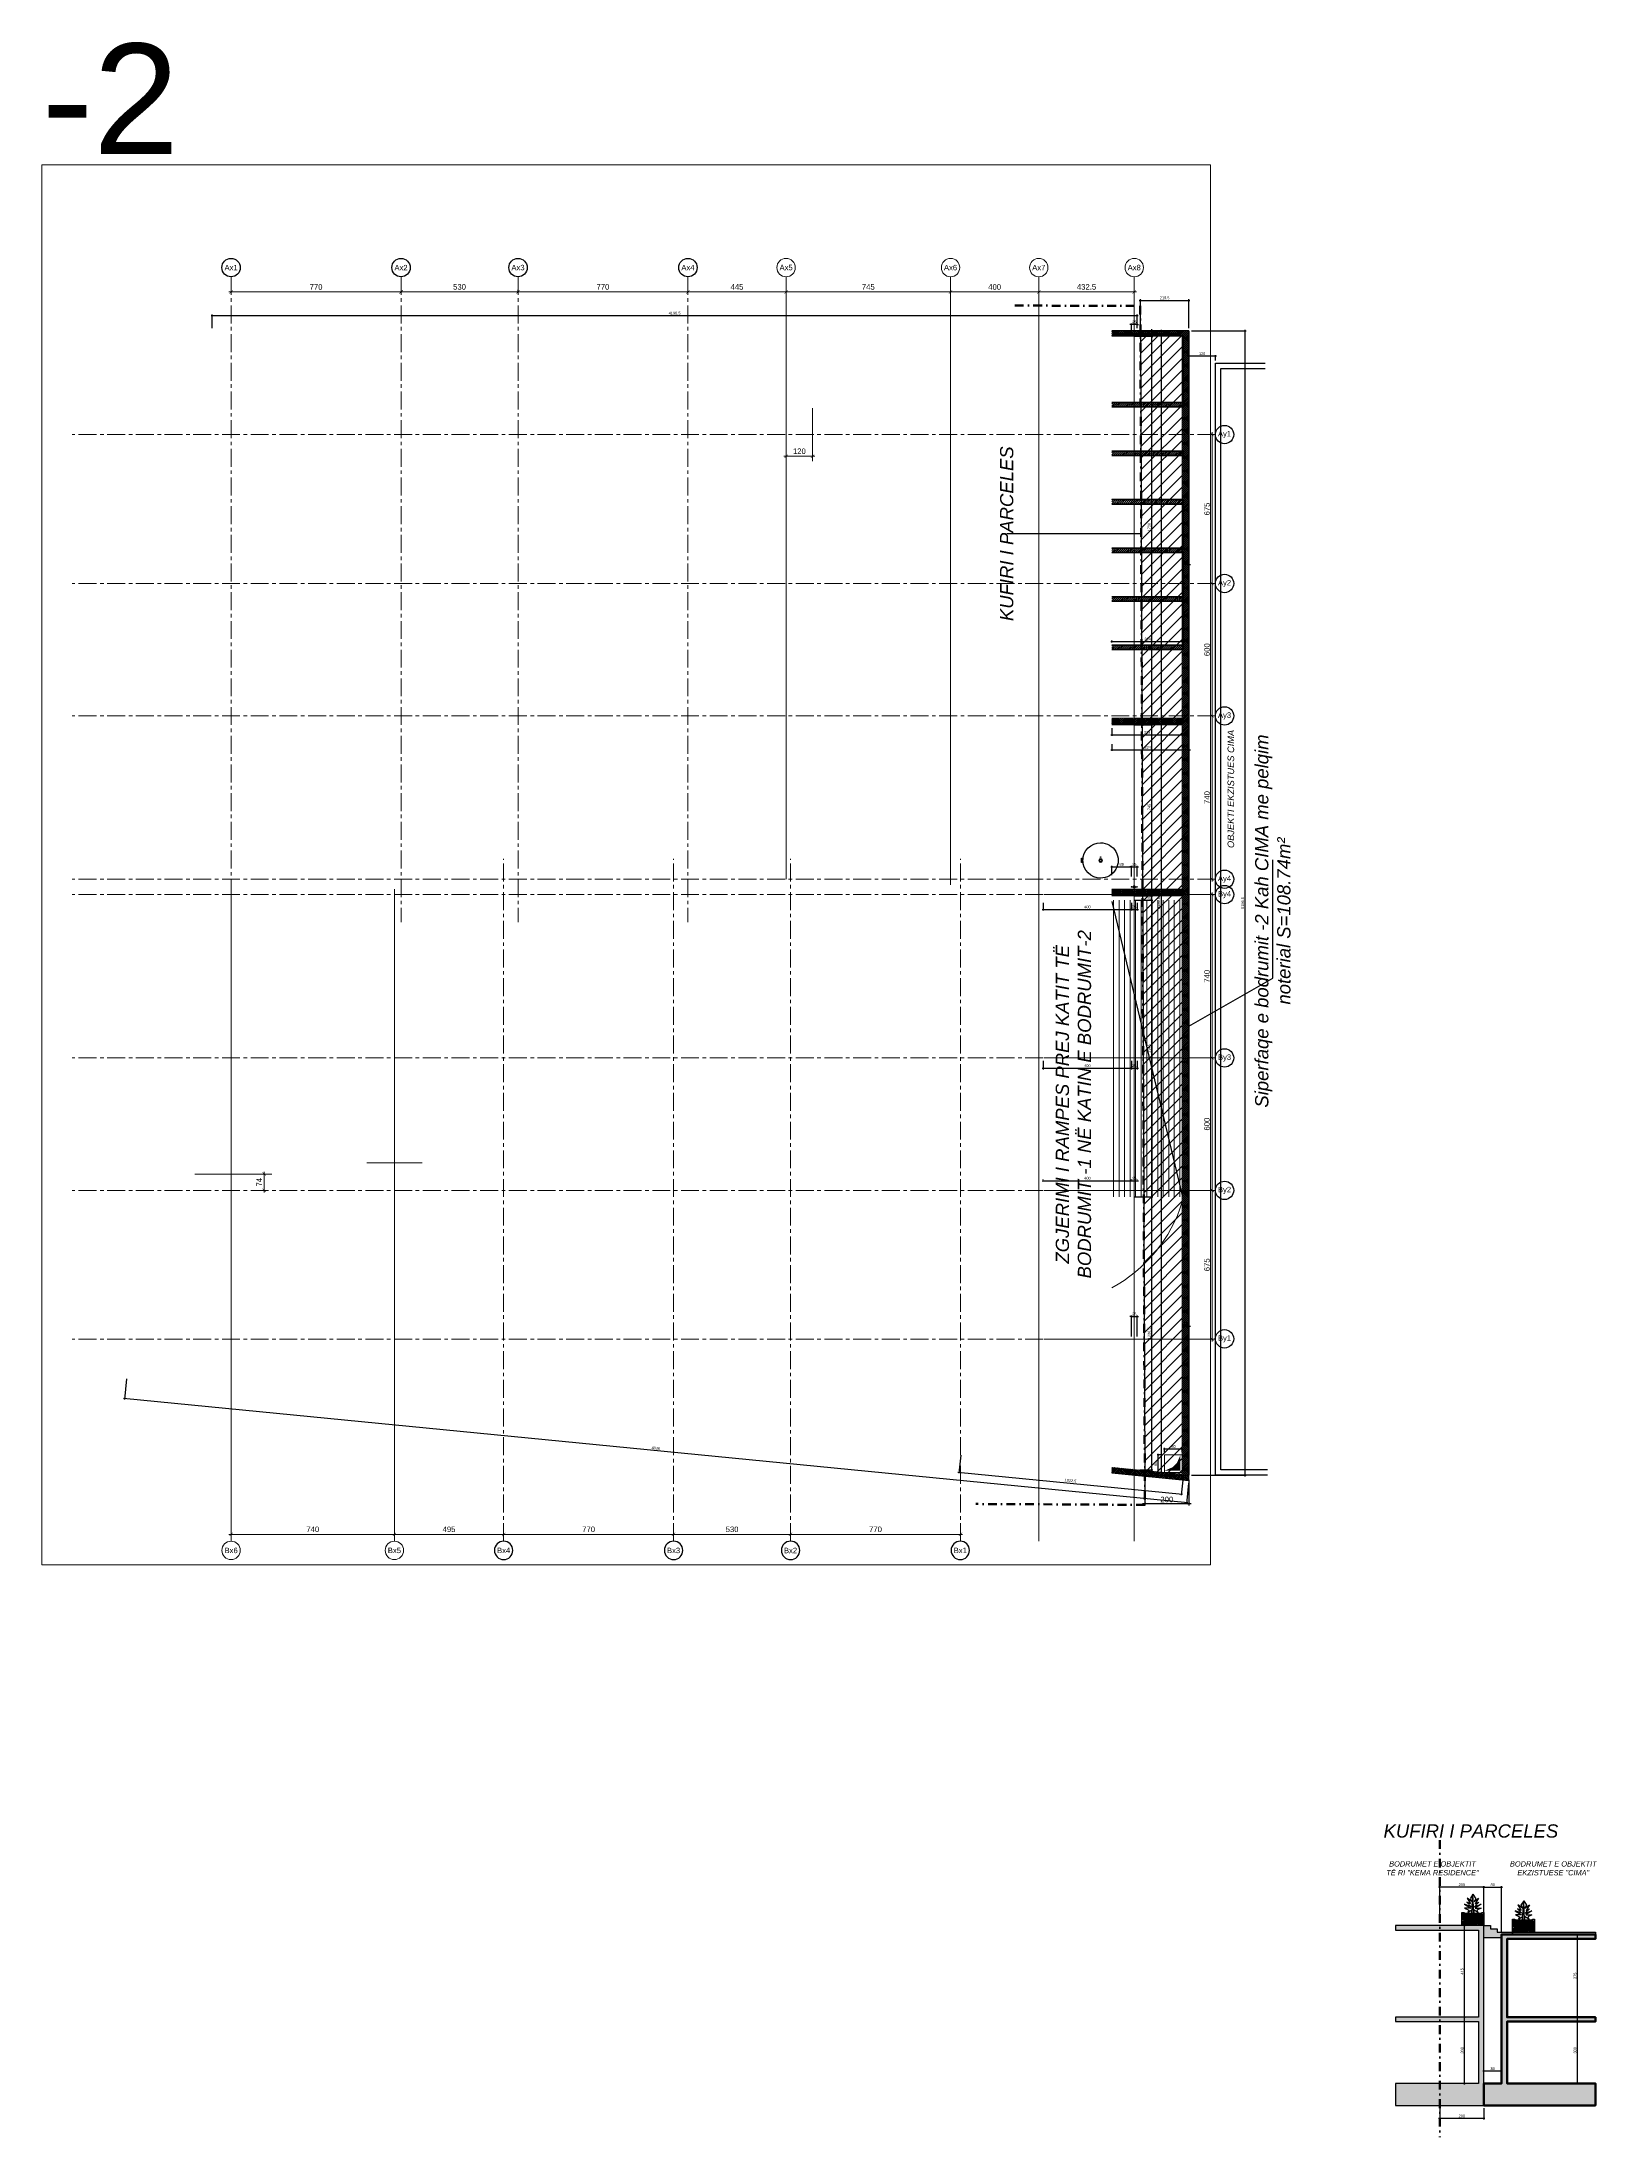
# Model space of a CAD drawing. Header units: centimetres. Extents: x 54080 to 84019, y -57712 to -39496.
# Drawn here: x 64557 to 71605, y -57712 to -48218 of the extents above; entities that cross this region are included whole.
import ezdxf
from ezdxf.enums import TextEntityAlignment as Align

# ---------------------------------------------------------------- set-up
doc = ezdxf.new("R2010")
doc.units = ezdxf.units.CM
doc.header["$LTSCALE"] = 50
doc.header["$MEASUREMENT"] = 0
for name, pattern in [('23486-A01$0${ Chain Double-Dash }', [0]), ('AXES', [2, 1.25, -0.25, 0.25, -0.25]), ('CACHE', [0.375, 0.25, -0.125]), ('CONTINU', [0]), ('Dot & Dashed', [335.138881, 158.75, -88.194444, 0, -88.194437])]:
    doc.linetypes.add(name, pattern=pattern)
doc.layers.get('0').update_dxf_attribs({"color": 8})
for name, color, linetype in [('AXES', 10, 'AXES'), ('BETON COUPE', 3, 'CONTINU'), ('BORD', 5, 'Continuous'), ('COTE 50ème', 1, 'Continuous'), ('OMBRE', 253, 'Continuous'), ('text', 159, 'Continuous'), ('TEXTE', 7, 'Continuous')]:
    doc.layers.add(name, color=color, linetype=linetype)
for name, color, linetype, lineweight in [('BETON CACHE', 4, 'CACHE', 5), ('BETON HACHURE', 253, 'Continuous', 13), ('EXISTANT BORD', 251, 'Continuous', 60), ('EXISTANT COUPE', 251, 'Continuous', 40), ('EXISTANT HACHURE', 252, 'Continuous', 13), ('JOINT JEKTO', 150, 'AXES', 35), ('MACONNERIE COUPE', 7, 'Continuous', 30), ('MACONNERIE HACHURE', 253, 'Continuous', 13), ('New_SANITARI BANJO_Pen_No__15', 214, 'Continuous', 25)]:
    doc.layers.add(name, color=color, linetype=linetype, lineweight=lineweight)
doc.layers.add('FMULT', color=150, linetype='Continuous', plot=False)
doc.layers.add('HORS GEL', color=7, linetype='CACHE', lineweight=15, true_color=0x00661a)
doc.layers.add('New_2D Drafting - General_Pen_No__4', color=252, linetype='Continuous', lineweight=13, true_color=0x696969)
doc.styles.add('3.ABEA 1-50', font='arial.ttf', dxfattribs={"height": 12.5})
doc.styles.add('FN_TEXT_1.50', font='arial.ttf', dxfattribs={"height": 10})
doc.styles.add('RS_TEXT_1.50', font='arial.ttf', dxfattribs={"height": 12.5})
doc.styles.add('RS_TXT_100', font='arial.ttf', dxfattribs={"height": 25})
doc.styles.add('RS_TXT_50', font='arial.ttf', dxfattribs={"height": 12.5})
doc.styles.add('SMA_TEXT_1.100', font='arial.ttf', dxfattribs={"height": 25})
doc.dimstyles.new('RS_100CM_LINEAIRE', dxfattribs={"dimscale": 10, "dimtxt": 25, "dimasz": 1.5, "dimexe": 1, "dimexo": 2.5, "dimgap": 1, "dimtad": 1, "dimdec": 1, "dimrnd": 0.5, "dimdsep": 46, "dimtxsty": 'RS_TXT_100', "dimblk1": 'ARCHTICK', "dimblk2": 'ARCHTICK', "dimsah": 1, "dimcen": 2.5, "dimdle": 1, "dimclrt": 4, "dimadec": 0, "dimazin": 2, "dimtfac": 1, "dimtdec": 1, "dimtix": 1, "dimtmove": 2, "dimatfit": 3, "dimfxl": 1, "dimtolj": 1, "dimtzin": 0, "dimarcsym": 0})
doc.dimstyles.new('RS_50CM_LINEAIRE', dxfattribs={"dimscale": 5, "dimtxt": 12.5, "dimasz": 1.5, "dimexe": 1, "dimexo": 2.5, "dimgap": 1, "dimtad": 1, "dimdec": 1, "dimrnd": 0.5, "dimdsep": 46, "dimtxsty": 'RS_TXT_50', "dimblk1": 'ARCHTICK', "dimblk2": 'ARCHTICK', "dimsah": 1, "dimcen": 2.5, "dimdle": 1, "dimclrt": 4, "dimadec": 0, "dimazin": 2, "dimtfac": 1, "dimtdec": 1, "dimtix": 1, "dimtmove": 2, "dimatfit": 3, "dimfxl": 1, "dimtolj": 1, "dimtzin": 0, "dimarcsym": 0})
doc.dimstyles.new('SMA_1.100', dxfattribs={"dimscale": 10, "dimtxt": 25, "dimasz": 1, "dimexe": 1, "dimexo": 2, "dimgap": 0.5, "dimtad": 1, "dimdec": 1, "dimrnd": 0.5, "dimdsep": 46, "dimtxsty": 'SMA_TEXT_1.100', "dimblk": 'ARCHTICK', "dimcen": 5, "dimdle": 1, "dimadec": 0, "dimazin": 2, "dimtfac": 1, "dimtdec": 1, "dimtix": 1, "dimtmove": 2, "dimatfit": 3, "dimfxl": 1, "dimtolj": 1, "dimtzin": 0, "dimarcsym": 0})
pattern_1 = [(0, (0, 0), (5, 5), [4.5, -0.5, 2, -0.5, 2, -0.5]), (0, (0, 2), (5, 5), [4.5, -5.5]), (0, (0, 2.5), (5, 5), [4.5, -5.5]), (0, (0, 4.5), (5, 5), [4.5, -0.5, 2, -0.5, 2, -0.5]), (90, (0, 0), (-5, 5), [2, -0.5, 2, -0.5, 4.5, -0.5]), (90, (4.5, 0), (-5, 5), [2, -0.5, 2, -0.5, 4.5, -0.5]), (90, (7, 0), (-5, 5), [4.5, -5.5]), (90, (7.5, 0), (-5, 5), [4.5, -5.5])]

msp = doc.modelspace()

# ---------------------------------------------------------------- texts
at = {"layer": 'text', "lineweight": 5, "ltscale": 0.5, "insert": (64557.37, -48225.65), "char_height": 500, "attachment_point": 1, "style": '3.ABEA 1-50'}
msp.add_mtext_dynamic_manual_height_columns('-2', width=6415.2, gutter_width=62.5, heights=[0], dxfattribs=at)
at = {"layer": 'TEXTE', "attachment_point": 5, "rotation": 90, "style": 'RS_TEXT_1.50'}
for s, insert, char_height, width in [('{\\fArial|b0|i1|c0|p34;\\H0.6x;KUFIRI I PARCELES}', (68929.64, -50446.9), 100, 1763.2839), ('{\\fArial|b0|i1|c0|p34;\\H0.6x;OBJEKTI EKZISTUES CIMA}', (69945.2, -51603.34), 50, 881.6419), ('{\\fArial|b0|i1|c0|p34;\\H0.6x;Siperfaqe e bodrumit -2 Kah CIMA me pelqim noterial S=108.74m²}', (70135.52, -52201.94), 100, 1763.2839), ('{\\fArial|b0|i1|c0|p34;\\H0.6x;ZGJERIMI I RAMPES PREJ KATIT TË BODRUMIT -1 NË KATIN E BODRUMIT-2}', (69231.99, -53032.43), 100, 1763.2839)]:
    msp.add_mtext(s, dxfattribs=dict(at, insert=insert, char_height=char_height, width=width))
at = {"layer": 'TEXTE', "attachment_point": 5, "style": 'RS_TEXT_1.50'}
for s, insert, char_height, width in [('{\\fArial|b0|i1|c0|p34;\\H0.6x;KUFIRI I PARCELES}', (71032.76, -56325.66), 100, 1763.2839), ('{\\fArial|b0|i1|c0|p34;\\H0.6x;BODRUMET E OBJEKTIT TË RI "KEMA RESIDENCE"}', (70858.74, -56494.63), 40, 433.5654), ('{\\fArial|b0|i1|c0|p34;\\H0.6x;BODRUMET E OBJEKTIT EKZISTUESE "CIMA"}', (71406.21, -56494.63), 40, 433.5654)]:
    msp.add_mtext(s, dxfattribs=dict(at, insert=insert, char_height=char_height, width=width))

# ---------------------------------------------------------------- blocks, each defined once
blk = doc.blocks.new('AXES_FN')
at = {"color": 0, "linetype": 'Continuous'}
blk.add_circle((0, 15), 22.2, dxfattribs=at)
at = {"color": 0, "style": 'FN_TEXT_1.50'}
blk.add_attdef('AXES', text='', height=12.5, dxfattribs=at).set_placement((-48.9, 20.6), align=Align.MIDDLE_CENTER)
blk = doc.blocks.new('_ArchTick')
at = {"color": 0, "linetype": 'ByBlock', "const_width": 0.15}
blk.add_lwpolyline([(-0.5, -0.5), (0.5, 0.5)], dxfattribs=at)
blk = doc.blocks.new('*D121')
at = {"layer": 'AXES', "color": 0, "linetype": 'Continuous', "lineweight": -2, "ltscale": 0.5, "transparency": 16777216}
for p, q in [((70888.4, -40383.7), (71678.4, -40383.7)), ((70898.4, -40389.7), (70898.4, -40373.7)), ((71668.4, -40389.7), (71668.4, -40373.7))]:
    blk.add_line(p, q, dxfattribs=at)
at = {"layer": 'Defpoints', "color": 0, "linetype": 'Continuous', "ltscale": 0.5, "transparency": 16777216}
for p in [(70898.4, -40414.7), (71668.4, -40383.7), (71668.4, -40414.7)]:
    blk.add_point(p, dxfattribs=at)
at = {"layer": 'AXES', "color": 0, "linetype": 'Continuous', "lineweight": -2, "ltscale": 0.5, "transparency": 16777216, "xscale": 15, "yscale": 15, "zscale": 15, "rotation": 180}
blk.add_blockref('_ArchTick', (70898.4, -40383.7), dxfattribs=at)
at = {"layer": 'AXES', "color": 0, "linetype": 'Continuous', "lineweight": -2, "ltscale": 0.5, "transparency": 16777216, "xscale": 15, "yscale": 15, "zscale": 15}
blk.add_blockref('_ArchTick', (71668.4, -40383.7), dxfattribs=at)
at = {"layer": 'AXES', "color": 4, "linetype": 'Continuous', "lineweight": 5, "ltscale": 0.5, "transparency": 16777216, "insert": (71283.4, -40360.9), "char_height": 25, "attachment_point": 5, "style": 'RS_TXT_100'}
blk.add_mtext('\\A1;770', dxfattribs=at)
blk = doc.blocks.new('*D122')
at = {"layer": 'AXES', "color": 0, "linetype": 'Continuous', "lineweight": -2, "ltscale": 0.5, "transparency": 16777216}
for p, q in [((71658.4, -40383.7), (72208.4, -40383.7)), ((71668.4, -40389.7), (71668.4, -40373.7)), ((72198.4, -40389.7), (72198.4, -40373.7))]:
    blk.add_line(p, q, dxfattribs=at)
at = {"layer": 'Defpoints', "color": 0, "linetype": 'Continuous', "ltscale": 0.5, "transparency": 16777216}
for p in [(71668.4, -40414.7), (72198.4, -40383.7), (72198.4, -40414.7)]:
    blk.add_point(p, dxfattribs=at)
at = {"layer": 'AXES', "color": 0, "linetype": 'Continuous', "lineweight": -2, "ltscale": 0.5, "transparency": 16777216, "xscale": 15, "yscale": 15, "zscale": 15, "rotation": 180}
blk.add_blockref('_ArchTick', (71668.4, -40383.7), dxfattribs=at)
at = {"layer": 'AXES', "color": 0, "linetype": 'Continuous', "lineweight": -2, "ltscale": 0.5, "transparency": 16777216, "xscale": 15, "yscale": 15, "zscale": 15}
blk.add_blockref('_ArchTick', (72198.4, -40383.7), dxfattribs=at)
at = {"layer": 'AXES', "color": 4, "linetype": 'Continuous', "lineweight": 5, "ltscale": 0.5, "transparency": 16777216, "insert": (71933.4, -40360.9), "char_height": 25, "attachment_point": 5, "style": 'RS_TXT_100'}
blk.add_mtext('\\A1;530', dxfattribs=at)
blk = doc.blocks.new('*D123')
at = {"layer": 'AXES', "color": 0, "linetype": 'Continuous', "lineweight": -2, "ltscale": 0.5, "transparency": 16777216}
for p, q in [((72188.4, -40383.7), (72978.4, -40383.7)), ((72198.4, -40389.7), (72198.4, -40373.7)), ((72968.4, -40389.7), (72968.4, -40373.7))]:
    blk.add_line(p, q, dxfattribs=at)
at = {"layer": 'Defpoints', "color": 0, "linetype": 'Continuous', "ltscale": 0.5, "transparency": 16777216}
for p in [(72198.4, -40414.7), (72968.4, -40383.7), (72968.4, -40414.7)]:
    blk.add_point(p, dxfattribs=at)
at = {"layer": 'AXES', "color": 0, "linetype": 'Continuous', "lineweight": -2, "ltscale": 0.5, "transparency": 16777216, "xscale": 15, "yscale": 15, "zscale": 15, "rotation": 180}
blk.add_blockref('_ArchTick', (72198.4, -40383.7), dxfattribs=at)
at = {"layer": 'AXES', "color": 0, "linetype": 'Continuous', "lineweight": -2, "ltscale": 0.5, "transparency": 16777216, "xscale": 15, "yscale": 15, "zscale": 15}
blk.add_blockref('_ArchTick', (72968.4, -40383.7), dxfattribs=at)
at = {"layer": 'AXES', "color": 4, "linetype": 'Continuous', "lineweight": 5, "ltscale": 0.5, "transparency": 16777216, "insert": (72583.4, -40360.9), "char_height": 25, "attachment_point": 5, "style": 'RS_TXT_100'}
blk.add_mtext('\\A1;770', dxfattribs=at)
blk = doc.blocks.new('*D124')
at = {"layer": 'AXES', "color": 0, "linetype": 'Continuous', "lineweight": -2, "ltscale": 0.5, "transparency": 16777216}
for p, q in [((75283.4, -42304.7), (75353.4, -42304.7)), ((75343.4, -43054.7), (75343.4, -42294.7)), ((75283.4, -43044.7), (75353.4, -43044.7))]:
    blk.add_line(p, q, dxfattribs=at)
at = {"layer": 'Defpoints', "color": 0, "linetype": 'Continuous', "ltscale": 0.5, "transparency": 16777216}
for p in [(75258.4, -42304.7), (75343.4, -42304.7), (75258.4, -43044.7)]:
    blk.add_point(p, dxfattribs=at)
at = {"layer": 'AXES', "color": 0, "linetype": 'Continuous', "lineweight": -2, "ltscale": 0.5, "transparency": 16777216, "xscale": 15, "yscale": 15, "zscale": 15}
for p, rotation in [((75343.4, -42304.7), 90), ((75343.4, -43044.7), 270)]:
    blk.add_blockref('_ArchTick', p, dxfattribs=dict(at, rotation=rotation))
at = {"layer": 'AXES', "color": 4, "linetype": 'Continuous', "lineweight": 5, "ltscale": 0.5, "transparency": 16777216, "insert": (75320.6, -42674.7), "char_height": 25, "attachment_point": 5, "rotation": 90, "style": 'RS_TXT_100'}
blk.add_mtext('\\A1;740', dxfattribs=at)
blk = doc.blocks.new('*D125')
at = {"layer": 'AXES', "color": 0, "linetype": 'Continuous', "lineweight": -2, "ltscale": 0.5, "transparency": 16777216}
for p, q in [((75283.4, -41704.7), (75353.4, -41704.7)), ((75343.4, -42314.7), (75343.4, -41694.7)), ((75283.4, -42304.7), (75353.4, -42304.7))]:
    blk.add_line(p, q, dxfattribs=at)
at = {"layer": 'Defpoints', "color": 0, "linetype": 'Continuous', "ltscale": 0.5, "transparency": 16777216}
for p in [(75258.4, -41704.7), (75343.4, -41704.7), (75258.4, -42304.7)]:
    blk.add_point(p, dxfattribs=at)
at = {"layer": 'AXES', "color": 0, "linetype": 'Continuous', "lineweight": -2, "ltscale": 0.5, "transparency": 16777216, "xscale": 15, "yscale": 15, "zscale": 15}
for p, rotation in [((75343.4, -41704.7), 90), ((75343.4, -42304.7), 270)]:
    blk.add_blockref('_ArchTick', p, dxfattribs=dict(at, rotation=rotation))
at = {"layer": 'AXES', "color": 4, "linetype": 'Continuous', "lineweight": 5, "ltscale": 0.5, "transparency": 16777216, "insert": (75320.6, -42004.7), "char_height": 25, "attachment_point": 5, "rotation": 90, "style": 'RS_TXT_100'}
blk.add_mtext('\\A1;600', dxfattribs=at)
blk = doc.blocks.new('*D126')
at = {"layer": 'AXES', "color": 0, "linetype": 'Continuous', "lineweight": -2, "ltscale": 0.5, "transparency": 16777216}
for p, q in [((75283.4, -41029.7), (75353.4, -41029.7)), ((75343.4, -41714.7), (75343.4, -41019.7)), ((75283.4, -41704.7), (75353.4, -41704.7))]:
    blk.add_line(p, q, dxfattribs=at)
at = {"layer": 'Defpoints', "color": 0, "linetype": 'Continuous', "ltscale": 0.5, "transparency": 16777216}
for p in [(75258.4, -41029.7), (75343.4, -41029.7), (75258.4, -41704.7)]:
    blk.add_point(p, dxfattribs=at)
at = {"layer": 'AXES', "color": 0, "linetype": 'Continuous', "lineweight": -2, "ltscale": 0.5, "transparency": 16777216, "xscale": 15, "yscale": 15, "zscale": 15}
for p, rotation in [((75343.4, -41029.7), 90), ((75343.4, -41704.7), 270)]:
    blk.add_blockref('_ArchTick', p, dxfattribs=dict(at, rotation=rotation))
at = {"layer": 'AXES', "color": 4, "linetype": 'Continuous', "lineweight": 5, "ltscale": 0.5, "transparency": 16777216, "insert": (75320.6, -41367.2), "char_height": 25, "attachment_point": 5, "rotation": 90, "style": 'RS_TXT_100'}
blk.add_mtext('\\A1;675', dxfattribs=at)
blk = doc.blocks.new('*D127')
at = {"layer": 'AXES', "color": 0, "linetype": 'Continuous', "lineweight": -2, "ltscale": 0.5, "transparency": 16777216}
for p, q in [((72123.4, -46013.7), (72913.4, -46013.7)), ((72133.4, -46019.7), (72133.4, -46003.7)), ((72903.4, -46019.7), (72903.4, -46003.7))]:
    blk.add_line(p, q, dxfattribs=at)
at = {"layer": 'Defpoints', "color": 0, "linetype": 'Continuous', "ltscale": 0.5, "transparency": 16777216}
for p in [(72133.4, -46044.7), (72903.4, -46013.7), (72903.4, -46044.7)]:
    blk.add_point(p, dxfattribs=at)
at = {"layer": 'AXES', "color": 0, "linetype": 'Continuous', "lineweight": -2, "ltscale": 0.5, "transparency": 16777216, "xscale": 15, "yscale": 15, "zscale": 15, "rotation": 180}
blk.add_blockref('_ArchTick', (72133.4, -46013.7), dxfattribs=at)
at = {"layer": 'AXES', "color": 0, "linetype": 'Continuous', "lineweight": -2, "ltscale": 0.5, "transparency": 16777216, "xscale": 15, "yscale": 15, "zscale": 15}
blk.add_blockref('_ArchTick', (72903.4, -46013.7), dxfattribs=at)
at = {"layer": 'AXES', "color": 4, "linetype": 'Continuous', "lineweight": 5, "ltscale": 0.5, "transparency": 16777216, "insert": (72518.4, -45990.9), "char_height": 25, "attachment_point": 5, "style": 'RS_TXT_100'}
blk.add_mtext('\\A1;770', dxfattribs=at)
blk = doc.blocks.new('*D128')
at = {"layer": 'AXES', "color": 0, "linetype": 'Continuous', "lineweight": -2, "ltscale": 0.5, "transparency": 16777216}
for p, q in [((72893.4, -46013.7), (73443.4, -46013.7)), ((72903.4, -46019.7), (72903.4, -46003.7)), ((73433.4, -46019.7), (73433.4, -46003.7))]:
    blk.add_line(p, q, dxfattribs=at)
at = {"layer": 'Defpoints', "color": 0, "linetype": 'Continuous', "ltscale": 0.5, "transparency": 16777216}
for p in [(72903.4, -46044.7), (73433.4, -46013.7), (73433.4, -46044.7)]:
    blk.add_point(p, dxfattribs=at)
at = {"layer": 'AXES', "color": 0, "linetype": 'Continuous', "lineweight": -2, "ltscale": 0.5, "transparency": 16777216, "xscale": 15, "yscale": 15, "zscale": 15, "rotation": 180}
blk.add_blockref('_ArchTick', (72903.4, -46013.7), dxfattribs=at)
at = {"layer": 'AXES', "color": 0, "linetype": 'Continuous', "lineweight": -2, "ltscale": 0.5, "transparency": 16777216, "xscale": 15, "yscale": 15, "zscale": 15}
blk.add_blockref('_ArchTick', (73433.4, -46013.7), dxfattribs=at)
at = {"layer": 'AXES', "color": 4, "linetype": 'Continuous', "lineweight": 5, "ltscale": 0.5, "transparency": 16777216, "insert": (73168.4, -45990.9), "char_height": 25, "attachment_point": 5, "style": 'RS_TXT_100'}
blk.add_mtext('\\A1;530', dxfattribs=at)
blk = doc.blocks.new('*D129')
at = {"layer": 'AXES', "color": 0, "linetype": 'Continuous', "lineweight": -2, "ltscale": 0.5, "transparency": 16777216}
for p, q in [((73423.4, -46013.7), (74213.4, -46013.7)), ((73433.4, -46019.7), (73433.4, -46003.7)), ((74203.4, -46019.7), (74203.4, -46003.7))]:
    blk.add_line(p, q, dxfattribs=at)
at = {"layer": 'Defpoints', "color": 0, "linetype": 'Continuous', "ltscale": 0.5, "transparency": 16777216}
for p in [(73433.4, -46044.7), (74203.4, -46013.7), (74203.4, -46044.7)]:
    blk.add_point(p, dxfattribs=at)
at = {"layer": 'AXES', "color": 0, "linetype": 'Continuous', "lineweight": -2, "ltscale": 0.5, "transparency": 16777216, "xscale": 15, "yscale": 15, "zscale": 15, "rotation": 180}
blk.add_blockref('_ArchTick', (73433.4, -46013.7), dxfattribs=at)
at = {"layer": 'AXES', "color": 0, "linetype": 'Continuous', "lineweight": -2, "ltscale": 0.5, "transparency": 16777216, "xscale": 15, "yscale": 15, "zscale": 15}
blk.add_blockref('_ArchTick', (74203.4, -46013.7), dxfattribs=at)
at = {"layer": 'AXES', "color": 4, "linetype": 'Continuous', "lineweight": 5, "ltscale": 0.5, "transparency": 16777216, "insert": (73818.4, -45990.9), "char_height": 25, "attachment_point": 5, "style": 'RS_TXT_100'}
blk.add_mtext('\\A1;770', dxfattribs=at)
blk = doc.blocks.new('*D130')
at = {"layer": 'AXES', "color": 0, "linetype": 'Continuous', "lineweight": -2, "ltscale": 0.5, "transparency": 16777216}
for p, q in [((74583.4, -44454.7), (75353.4, -44454.7)), ((75343.4, -45139.7), (75343.4, -44444.7)), ((74583.4, -45129.7), (75353.4, -45129.7))]:
    blk.add_line(p, q, dxfattribs=at)
at = {"layer": 'Defpoints', "color": 0, "linetype": 'Continuous', "ltscale": 0.5, "transparency": 16777216}
for p in [(74558.4, -44454.7), (75343.4, -44454.7), (74558.4, -45129.7)]:
    blk.add_point(p, dxfattribs=at)
at = {"layer": 'AXES', "color": 0, "linetype": 'Continuous', "lineweight": -2, "ltscale": 0.5, "transparency": 16777216, "xscale": 15, "yscale": 15, "zscale": 15}
for p, rotation in [((75343.4, -44454.7), 90), ((75343.4, -45129.7), 270)]:
    blk.add_blockref('_ArchTick', p, dxfattribs=dict(at, rotation=rotation))
at = {"layer": 'AXES', "color": 4, "linetype": 'Continuous', "lineweight": 5, "ltscale": 0.5, "transparency": 16777216, "insert": (75320.6, -44792.2), "char_height": 25, "attachment_point": 5, "rotation": 90, "style": 'RS_TXT_100'}
blk.add_mtext('\\A1;675', dxfattribs=at)
blk = doc.blocks.new('*D131')
at = {"layer": 'AXES', "color": 0, "linetype": 'Continuous', "lineweight": -2, "ltscale": 0.5, "transparency": 16777216}
for p, q in [((74583.4, -43854.7), (75353.4, -43854.7)), ((75343.4, -44464.7), (75343.4, -43844.7)), ((74583.4, -44454.7), (75353.4, -44454.7))]:
    blk.add_line(p, q, dxfattribs=at)
at = {"layer": 'Defpoints', "color": 0, "linetype": 'Continuous', "ltscale": 0.5, "transparency": 16777216}
for p in [(74558.4, -43854.7), (75343.4, -43854.7), (74558.4, -44454.7)]:
    blk.add_point(p, dxfattribs=at)
at = {"layer": 'AXES', "color": 0, "linetype": 'Continuous', "lineweight": -2, "ltscale": 0.5, "transparency": 16777216, "xscale": 15, "yscale": 15, "zscale": 15}
for p, rotation in [((75343.4, -43854.7), 90), ((75343.4, -44454.7), 270)]:
    blk.add_blockref('_ArchTick', p, dxfattribs=dict(at, rotation=rotation))
at = {"layer": 'AXES', "color": 4, "linetype": 'Continuous', "lineweight": 5, "ltscale": 0.5, "transparency": 16777216, "insert": (75320.6, -44154.7), "char_height": 25, "attachment_point": 5, "rotation": 90, "style": 'RS_TXT_100'}
blk.add_mtext('\\A1;600', dxfattribs=at)
blk = doc.blocks.new('*D132')
at = {"layer": 'AXES', "color": 0, "linetype": 'Continuous', "lineweight": -2, "ltscale": 0.5, "transparency": 16777216}
for p, q in [((74583.4, -43114.7), (75353.4, -43114.7)), ((75343.4, -43864.7), (75343.4, -43104.7)), ((74583.4, -43854.7), (75353.4, -43854.7))]:
    blk.add_line(p, q, dxfattribs=at)
at = {"layer": 'Defpoints', "color": 0, "linetype": 'Continuous', "ltscale": 0.5, "transparency": 16777216}
for p in [(74558.4, -43114.7), (75343.4, -43114.7), (74558.4, -43854.7)]:
    blk.add_point(p, dxfattribs=at)
at = {"layer": 'AXES', "color": 0, "linetype": 'Continuous', "lineweight": -2, "ltscale": 0.5, "transparency": 16777216, "xscale": 15, "yscale": 15, "zscale": 15}
for p, rotation in [((75343.4, -43114.7), 90), ((75343.4, -43854.7), 270)]:
    blk.add_blockref('_ArchTick', p, dxfattribs=dict(at, rotation=rotation))
at = {"layer": 'AXES', "color": 4, "linetype": 'Continuous', "lineweight": 5, "ltscale": 0.5, "transparency": 16777216, "insert": (75320.6, -43484.7), "char_height": 25, "attachment_point": 5, "rotation": 90, "style": 'RS_TXT_100'}
blk.add_mtext('\\A1;740', dxfattribs=at)
blk = doc.blocks.new('*D133')
at = {"layer": 'Defpoints', "color": 0, "linetype": 'ByBlock', "transparency": 16777216}
for p in [(71638.4, -46013.7), (71638.4, -46044.7), (72133.4, -46044.7)]:
    blk.add_point(p, dxfattribs=at)
at = {"layer": 'HORS GEL', "color": 0, "linetype": 'ByBlock', "lineweight": -2, "transparency": 16777216}
for p, q in [((72143.4, -46013.7), (71628.4, -46013.7)), ((71638.4, -46019.7), (71638.4, -46003.7)), ((72133.4, -46019.7), (72133.4, -46003.7))]:
    blk.add_line(p, q, dxfattribs=at)
at = {"layer": 'HORS GEL', "color": 0, "linetype": 'ByBlock', "lineweight": -2, "transparency": 16777216, "xscale": 15, "yscale": 15, "zscale": 15, "rotation": 180}
blk.add_blockref('_ArchTick', (71638.4, -46013.7), dxfattribs=at)
at = {"layer": 'HORS GEL', "color": 0, "linetype": 'ByBlock', "lineweight": -2, "transparency": 16777216, "xscale": 15, "yscale": 15, "zscale": 15}
blk.add_blockref('_ArchTick', (72133.4, -46013.7), dxfattribs=at)
at = {"layer": 'HORS GEL', "color": 4, "linetype": 'ByBlock', "transparency": 16777216, "insert": (71885.9, -45990.9), "char_height": 25, "attachment_point": 5, "style": 'RS_TXT_100'}
blk.add_mtext('\\A1;495', dxfattribs=at)
blk = doc.blocks.new('*D134')
at = {"layer": 'Defpoints', "color": 0, "linetype": 'ByBlock', "transparency": 16777216}
for p in [(70898.4, -46013.7), (70898.4, -46044.7), (71638.4, -46044.7)]:
    blk.add_point(p, dxfattribs=at)
at = {"layer": 'HORS GEL', "color": 0, "linetype": 'ByBlock', "lineweight": -2, "transparency": 16777216}
for p, q in [((71648.4, -46013.7), (70888.4, -46013.7)), ((70898.4, -46019.7), (70898.4, -46003.7)), ((71638.4, -46019.7), (71638.4, -46003.7))]:
    blk.add_line(p, q, dxfattribs=at)
at = {"layer": 'HORS GEL', "color": 0, "linetype": 'ByBlock', "lineweight": -2, "transparency": 16777216, "xscale": 15, "yscale": 15, "zscale": 15, "rotation": 180}
blk.add_blockref('_ArchTick', (70898.4, -46013.7), dxfattribs=at)
at = {"layer": 'HORS GEL', "color": 0, "linetype": 'ByBlock', "lineweight": -2, "transparency": 16777216, "xscale": 15, "yscale": 15, "zscale": 15}
blk.add_blockref('_ArchTick', (71638.4, -46013.7), dxfattribs=at)
at = {"layer": 'HORS GEL', "color": 4, "linetype": 'ByBlock', "transparency": 16777216, "insert": (71268.4, -45990.9), "char_height": 25, "attachment_point": 5, "style": 'RS_TXT_100'}
blk.add_mtext('\\A1;740', dxfattribs=at)
blk = doc.blocks.new('*D135')
at = {"layer": 'Defpoints', "color": 0, "linetype": 'ByBlock', "transparency": 16777216}
for p in [(71083.4, -44380.7), (71047.8, -44454.7), (71083.4, -44454.7)]:
    blk.add_point(p, dxfattribs=at)
at = {"layer": 'HORS GEL', "color": 0, "linetype": 'ByBlock', "lineweight": -2, "transparency": 16777216}
for p, q in [((71058.4, -44380.7), (71037.8, -44380.7)), ((71047.8, -44370.7), (71047.8, -44464.7)), ((71058.4, -44454.7), (71037.8, -44454.7))]:
    blk.add_line(p, q, dxfattribs=at)
at = {"layer": 'HORS GEL', "color": 0, "linetype": 'ByBlock', "lineweight": -2, "transparency": 16777216, "xscale": 15, "yscale": 15, "zscale": 15}
for p, rotation in [((71047.8, -44380.7), 90), ((71047.8, -44454.7), 270)]:
    blk.add_blockref('_ArchTick', p, dxfattribs=dict(at, rotation=rotation))
at = {"layer": 'HORS GEL', "color": 4, "linetype": 'ByBlock', "transparency": 16777216, "insert": (71025.3, -44417.7), "char_height": 25, "attachment_point": 5, "rotation": 90, "style": 'RS_TXT_100'}
blk.add_mtext('\\A1;74', dxfattribs=at)
blk = doc.blocks.new('*D136')
at = {"layer": 'AXES', "color": 0, "linetype": 'Continuous', "lineweight": -2, "ltscale": 0.5, "transparency": 16777216}
for p, q in [((73413.4, -40339.7), (73413.4, -40393.7)), ((72958.4, -40383.7), (73423.4, -40383.7)), ((72968.4, -40389.7), (72968.4, -40373.7))]:
    blk.add_line(p, q, dxfattribs=at)
at = {"layer": 'Defpoints', "color": 0, "linetype": 'Continuous', "ltscale": 0.5, "transparency": 16777216}
for p in [(73413.4, -40314.7), (72968.4, -40414.7), (73413.4, -40383.7)]:
    blk.add_point(p, dxfattribs=at)
at = {"layer": 'AXES', "color": 0, "linetype": 'Continuous', "lineweight": -2, "ltscale": 0.5, "transparency": 16777216, "xscale": 15, "yscale": 15, "zscale": 15, "rotation": 180}
blk.add_blockref('_ArchTick', (72968.4, -40383.7), dxfattribs=at)
at = {"layer": 'AXES', "color": 0, "linetype": 'Continuous', "lineweight": -2, "ltscale": 0.5, "transparency": 16777216, "xscale": 15, "yscale": 15, "zscale": 15}
blk.add_blockref('_ArchTick', (73413.4, -40383.7), dxfattribs=at)
at = {"layer": 'AXES', "color": 4, "linetype": 'Continuous', "lineweight": 5, "ltscale": 0.5, "transparency": 16777216, "insert": (73190.9, -40361), "char_height": 25, "attachment_point": 5, "style": 'RS_TXT_100'}
blk.add_mtext('\\A1;445', dxfattribs=at)
blk = doc.blocks.new('*D137')
at = {"layer": 'Defpoints', "color": 0, "linetype": 'ByBlock', "transparency": 16777216}
for p in [(73413.4, -40314.7), (74158.4, -40314.7), (74158.4, -40383.7)]:
    blk.add_point(p, dxfattribs=at)
at = {"layer": 'HORS GEL', "color": 0, "linetype": 'ByBlock', "lineweight": -2, "transparency": 16777216}
for p, q in [((73413.4, -40339.7), (73413.4, -40393.7)), ((74158.4, -40339.7), (74158.4, -40393.7)), ((73403.4, -40383.7), (74168.4, -40383.7))]:
    blk.add_line(p, q, dxfattribs=at)
at = {"layer": 'HORS GEL', "color": 0, "linetype": 'ByBlock', "lineweight": -2, "transparency": 16777216, "xscale": 15, "yscale": 15, "zscale": 15, "rotation": 180}
blk.add_blockref('_ArchTick', (73413.4, -40383.7), dxfattribs=at)
at = {"layer": 'HORS GEL', "color": 0, "linetype": 'ByBlock', "lineweight": -2, "transparency": 16777216, "xscale": 15, "yscale": 15, "zscale": 15}
blk.add_blockref('_ArchTick', (74158.4, -40383.7), dxfattribs=at)
at = {"layer": 'HORS GEL', "color": 4, "linetype": 'ByBlock', "transparency": 16777216, "insert": (73785.9, -40361), "char_height": 25, "attachment_point": 5, "style": 'RS_TXT_100'}
blk.add_mtext('\\A1;745', dxfattribs=at)
blk = doc.blocks.new('*D138')
at = {"layer": 'Defpoints', "color": 0, "linetype": 'ByBlock', "transparency": 16777216}
for p in [(74158.4, -40314.7), (74558.4, -40314.7), (74558.4, -40383.7)]:
    blk.add_point(p, dxfattribs=at)
at = {"layer": 'HORS GEL', "color": 0, "linetype": 'ByBlock', "lineweight": -2, "transparency": 16777216}
for p, q in [((74158.4, -40339.7), (74158.4, -40393.7)), ((74558.4, -40339.7), (74558.4, -40393.7)), ((74148.4, -40383.7), (74568.4, -40383.7))]:
    blk.add_line(p, q, dxfattribs=at)
at = {"layer": 'HORS GEL', "color": 0, "linetype": 'ByBlock', "lineweight": -2, "transparency": 16777216, "xscale": 15, "yscale": 15, "zscale": 15, "rotation": 180}
blk.add_blockref('_ArchTick', (74158.4, -40383.7), dxfattribs=at)
at = {"layer": 'HORS GEL', "color": 0, "linetype": 'ByBlock', "lineweight": -2, "transparency": 16777216, "xscale": 15, "yscale": 15, "zscale": 15}
blk.add_blockref('_ArchTick', (74558.4, -40383.7), dxfattribs=at)
at = {"layer": 'HORS GEL', "color": 4, "linetype": 'ByBlock', "transparency": 16777216, "insert": (74358.4, -40360.9), "char_height": 25, "attachment_point": 5, "style": 'RS_TXT_100'}
blk.add_mtext('\\A1;400', dxfattribs=at)
blk = doc.blocks.new('*D139')
at = {"layer": 'Defpoints', "color": 0, "linetype": 'ByBlock', "transparency": 16777216}
for p in [(74558.4, -40314.7), (74990.9, -40314.7), (74990.9, -40383.7)]:
    blk.add_point(p, dxfattribs=at)
at = {"layer": 'HORS GEL', "color": 0, "linetype": 'ByBlock', "lineweight": -2, "transparency": 16777216}
for p, q in [((74558.4, -40339.7), (74558.4, -40393.7)), ((74990.9, -40339.7), (74990.9, -40393.7)), ((74548.4, -40383.7), (75000.9, -40383.7))]:
    blk.add_line(p, q, dxfattribs=at)
at = {"layer": 'HORS GEL', "color": 0, "linetype": 'ByBlock', "lineweight": -2, "transparency": 16777216, "xscale": 15, "yscale": 15, "zscale": 15, "rotation": 180}
blk.add_blockref('_ArchTick', (74558.4, -40383.7), dxfattribs=at)
at = {"layer": 'HORS GEL', "color": 0, "linetype": 'ByBlock', "lineweight": -2, "transparency": 16777216, "xscale": 15, "yscale": 15, "zscale": 15}
blk.add_blockref('_ArchTick', (74990.9, -40383.7), dxfattribs=at)
at = {"layer": 'HORS GEL', "color": 4, "linetype": 'ByBlock', "transparency": 16777216, "insert": (74774.7, -40360.9), "char_height": 25, "attachment_point": 5, "style": 'RS_TXT_100'}
blk.add_mtext('\\A1;432.5', dxfattribs=at)
blk = doc.blocks.new('*D140')
at = {"layer": 'Defpoints', "color": 0, "linetype": 'ByBlock', "transparency": 16777216}
for p in [(73413.4, -41029.7), (73533.4, -41069.7), (73533.4, -41128.5)]:
    blk.add_point(p, dxfattribs=at)
at = {"layer": 'HORS GEL', "color": 0, "linetype": 'ByBlock', "lineweight": -2, "transparency": 16777216}
for p, q in [((73413.4, -41054.7), (73413.4, -41138.5)), ((73533.4, -41094.7), (73533.4, -41138.5)), ((73403.4, -41128.5), (73543.4, -41128.5))]:
    blk.add_line(p, q, dxfattribs=at)
at = {"layer": 'HORS GEL', "color": 0, "linetype": 'ByBlock', "lineweight": -2, "transparency": 16777216, "xscale": 15, "yscale": 15, "zscale": 15, "rotation": 180}
blk.add_blockref('_ArchTick', (73413.4, -41128.5), dxfattribs=at)
at = {"layer": 'HORS GEL', "color": 0, "linetype": 'ByBlock', "lineweight": -2, "transparency": 16777216, "xscale": 15, "yscale": 15, "zscale": 15}
blk.add_blockref('_ArchTick', (73533.4, -41128.5), dxfattribs=at)
at = {"layer": 'HORS GEL', "color": 4, "linetype": 'ByBlock', "transparency": 16777216, "insert": (73473.4, -41105.7), "char_height": 25, "attachment_point": 5, "style": 'RS_TXT_100'}
blk.add_mtext('\\A1;120', dxfattribs=at)
blk = doc.blocks.new('*D1624')
at = {"layer": 'COTE 50ème', "color": 0, "lineweight": -2, "ltscale": 0.5, "transparency": 16777216}
for p, q in [((69494.8, -53994.5), (69487.3, -53994.5)), ((69494.8, -54084.9), (69494.8, -53989.5)), ((69494.8, -53994.5), (69519.8, -53994.5)), ((69519.8, -54084.9), (69519.8, -53989.5)), ((69519.8, -53994.5), (69527.3, -53994.5))]:
    blk.add_line(p, q, dxfattribs=at)
at = {"layer": 'Defpoints', "color": 0, "ltscale": 0.5, "transparency": 16777216}
for p in [(69519.8, -53994.5), (69494.8, -54097.4), (69519.8, -54097.4)]:
    blk.add_point(p, dxfattribs=at)
at = {"layer": 'COTE 50ème', "color": 0, "lineweight": -2, "ltscale": 0.5, "transparency": 16777216, "xscale": 7.5, "yscale": 7.5, "zscale": 7.5}
blk.add_blockref('_ArchTick', (69494.8, -53994.5), dxfattribs=at)
at = {"layer": 'COTE 50ème', "color": 0, "lineweight": -2, "ltscale": 0.5, "transparency": 16777216, "xscale": 7.5, "yscale": 7.5, "zscale": 7.5, "rotation": 180}
blk.add_blockref('_ArchTick', (69519.8, -53994.5), dxfattribs=at)
at = {"layer": 'COTE 50ème', "color": 4, "ltscale": 0.5, "transparency": 16777216, "insert": (69507.3, -53983.1), "char_height": 12.5, "attachment_point": 5, "style": 'RS_TXT_50'}
blk.add_mtext('\\A1;25', dxfattribs=at)
blk = doc.blocks.new('*D1641')
at = {"layer": 'COTE 50ème', "color": 0, "lineweight": -2, "ltscale": 0.5, "transparency": 16777216}
for p, q in [((69089.8, -53378.8), (69499.8, -53378.8)), ((69094.8, -53374.7), (69094.8, -53373.8)), ((69494.8, -53374.7), (69494.8, -53373.8))]:
    blk.add_line(p, q, dxfattribs=at)
at = {"layer": 'Defpoints', "color": 0, "ltscale": 0.5, "transparency": 16777216}
for p in [(69094.8, -53387.2), (69494.8, -53378.8), (69494.8, -53387.2)]:
    blk.add_point(p, dxfattribs=at)
at = {"layer": 'COTE 50ème', "color": 0, "lineweight": -2, "ltscale": 0.5, "transparency": 16777216, "xscale": 7.5, "yscale": 7.5, "zscale": 7.5, "rotation": 180}
blk.add_blockref('_ArchTick', (69094.8, -53378.8), dxfattribs=at)
at = {"layer": 'COTE 50ème', "color": 0, "lineweight": -2, "ltscale": 0.5, "transparency": 16777216, "xscale": 7.5, "yscale": 7.5, "zscale": 7.5}
blk.add_blockref('_ArchTick', (69494.8, -53378.8), dxfattribs=at)
at = {"layer": 'COTE 50ème', "color": 4, "ltscale": 0.5, "transparency": 16777216, "insert": (69294.8, -53367.4), "char_height": 12.5, "attachment_point": 5, "style": 'RS_TXT_50'}
blk.add_mtext('\\A1;400', dxfattribs=at)
blk = doc.blocks.new('*D1642')
at = {"layer": 'COTE 50ème', "color": 0, "lineweight": -2, "ltscale": 0.5, "transparency": 16777216}
for p, q in [((69494.8, -53378.8), (69487.3, -53378.8)), ((69494.8, -53374.7), (69494.8, -53373.8)), ((69494.8, -53378.8), (69519.8, -53378.8)), ((69519.8, -53374.7), (69519.8, -53373.8)), ((69519.8, -53378.8), (69527.3, -53378.8))]:
    blk.add_line(p, q, dxfattribs=at)
at = {"layer": 'Defpoints', "color": 0, "ltscale": 0.5, "transparency": 16777216}
for p in [(69494.8, -53387.2), (69519.8, -53378.8), (69519.8, -53387.2)]:
    blk.add_point(p, dxfattribs=at)
at = {"layer": 'COTE 50ème', "color": 0, "lineweight": -2, "ltscale": 0.5, "transparency": 16777216, "xscale": 7.5, "yscale": 7.5, "zscale": 7.5}
blk.add_blockref('_ArchTick', (69494.8, -53378.8), dxfattribs=at)
at = {"layer": 'COTE 50ème', "color": 0, "lineweight": -2, "ltscale": 0.5, "transparency": 16777216, "xscale": 7.5, "yscale": 7.5, "zscale": 7.5, "rotation": 180}
blk.add_blockref('_ArchTick', (69519.8, -53378.8), dxfattribs=at)
at = {"layer": 'COTE 50ème', "color": 4, "ltscale": 0.5, "transparency": 16777216, "insert": (69507.3, -53367.4), "char_height": 12.5, "attachment_point": 5, "style": 'RS_TXT_50'}
blk.add_mtext('\\A1;25', dxfattribs=at)
blk = doc.blocks.new('*D1663')
at = {"layer": 'COTE 50ème', "color": 0, "lineweight": -2, "ltscale": 0.5, "transparency": 16777216}
for p, q in [((69089.8, -52869), (69499.8, -52869)), ((69094.8, -52834.9), (69094.8, -52874)), ((69494.8, -52834.9), (69494.8, -52874))]:
    blk.add_line(p, q, dxfattribs=at)
at = {"layer": 'Defpoints', "color": 0, "ltscale": 0.5, "transparency": 16777216}
for p in [(69094.8, -52822.4), (69494.8, -52822.4), (69494.8, -52869)]:
    blk.add_point(p, dxfattribs=at)
at = {"layer": 'COTE 50ème', "color": 0, "lineweight": -2, "ltscale": 0.5, "transparency": 16777216, "xscale": 7.5, "yscale": 7.5, "zscale": 7.5, "rotation": 180}
blk.add_blockref('_ArchTick', (69094.8, -52869), dxfattribs=at)
at = {"layer": 'COTE 50ème', "color": 0, "lineweight": -2, "ltscale": 0.5, "transparency": 16777216, "xscale": 7.5, "yscale": 7.5, "zscale": 7.5}
blk.add_blockref('_ArchTick', (69494.8, -52869), dxfattribs=at)
at = {"layer": 'COTE 50ème', "color": 4, "ltscale": 0.5, "transparency": 16777216, "insert": (69294.8, -52857.6), "char_height": 12.5, "attachment_point": 5, "style": 'RS_TXT_50'}
blk.add_mtext('\\A1;400', dxfattribs=at)
blk = doc.blocks.new('*D1664')
at = {"layer": 'COTE 50ème', "color": 0, "lineweight": -2, "ltscale": 0.5, "transparency": 16777216}
for p, q in [((69494.8, -52869), (69487.3, -52869)), ((69494.8, -52834.9), (69494.8, -52874)), ((69494.8, -52869), (69519.8, -52869)), ((69519.8, -52834.9), (69519.8, -52874)), ((69519.8, -52869), (69527.3, -52869))]:
    blk.add_line(p, q, dxfattribs=at)
at = {"layer": 'Defpoints', "color": 0, "ltscale": 0.5, "transparency": 16777216}
for p in [(69494.8, -52822.4), (69519.8, -52822.4), (69519.8, -52869)]:
    blk.add_point(p, dxfattribs=at)
at = {"layer": 'COTE 50ème', "color": 0, "lineweight": -2, "ltscale": 0.5, "transparency": 16777216, "xscale": 7.5, "yscale": 7.5, "zscale": 7.5}
blk.add_blockref('_ArchTick', (69494.8, -52869), dxfattribs=at)
at = {"layer": 'COTE 50ème', "color": 0, "lineweight": -2, "ltscale": 0.5, "transparency": 16777216, "xscale": 7.5, "yscale": 7.5, "zscale": 7.5, "rotation": 180}
blk.add_blockref('_ArchTick', (69519.8, -52869), dxfattribs=at)
at = {"layer": 'COTE 50ème', "color": 4, "ltscale": 0.5, "transparency": 16777216, "insert": (69507.3, -52857.6), "char_height": 12.5, "attachment_point": 5, "style": 'RS_TXT_50'}
blk.add_mtext('\\A1;25', dxfattribs=at)
blk = doc.blocks.new('*D1768')
at = {"layer": 'COTE 50ème', "color": 0, "lineweight": -2, "ltscale": 0.5, "transparency": 16777216}
for p, q in [((69400.6, -51956.2), (69499.8, -51956.2)), ((69405.6, -51994.3), (69405.6, -51951.2)), ((69494.8, -51999.9), (69494.8, -51951.2))]:
    blk.add_line(p, q, dxfattribs=at)
at = {"layer": 'Defpoints', "color": 0, "ltscale": 0.5, "transparency": 16777216}
for p in [(69405.6, -52006.8), (69494.8, -51956.2), (69494.8, -52012.4)]:
    blk.add_point(p, dxfattribs=at)
at = {"layer": 'COTE 50ème', "color": 0, "lineweight": -2, "ltscale": 0.5, "transparency": 16777216, "xscale": 7.5, "yscale": 7.5, "zscale": 7.5, "rotation": 180}
blk.add_blockref('_ArchTick', (69405.6, -51956.2), dxfattribs=at)
at = {"layer": 'COTE 50ème', "color": 0, "lineweight": -2, "ltscale": 0.5, "transparency": 16777216, "xscale": 7.5, "yscale": 7.5, "zscale": 7.5}
blk.add_blockref('_ArchTick', (69494.8, -51956.2), dxfattribs=at)
at = {"layer": 'COTE 50ème', "color": 4, "ltscale": 0.5, "transparency": 16777216, "insert": (69450.2, -51944.9), "char_height": 12.5, "attachment_point": 5, "style": 'RS_TXT_50'}
blk.add_mtext('\\A1;89', dxfattribs=at)
blk = doc.blocks.new('*D1769')
at = {"layer": 'COTE 50ème', "color": 0, "lineweight": -2, "ltscale": 0.5, "transparency": 16777216}
for p, q in [((69494.8, -51956.2), (69487.3, -51956.2)), ((69494.8, -51999.9), (69494.8, -51951.2)), ((69494.8, -51956.2), (69519.8, -51956.2)), ((69519.8, -51999.9), (69519.8, -51951.2)), ((69519.8, -51956.2), (69527.3, -51956.2))]:
    blk.add_line(p, q, dxfattribs=at)
at = {"layer": 'Defpoints', "color": 0, "ltscale": 0.5, "transparency": 16777216}
for p in [(69494.8, -52012.4), (69519.8, -51956.2), (69519.8, -52012.4)]:
    blk.add_point(p, dxfattribs=at)
at = {"layer": 'COTE 50ème', "color": 0, "lineweight": -2, "ltscale": 0.5, "transparency": 16777216, "xscale": 7.5, "yscale": 7.5, "zscale": 7.5}
blk.add_blockref('_ArchTick', (69494.8, -51956.2), dxfattribs=at)
at = {"layer": 'COTE 50ème', "color": 0, "lineweight": -2, "ltscale": 0.5, "transparency": 16777216, "xscale": 7.5, "yscale": 7.5, "zscale": 7.5, "rotation": 180}
blk.add_blockref('_ArchTick', (69519.8, -51956.2), dxfattribs=at)
at = {"layer": 'COTE 50ème', "color": 4, "ltscale": 0.5, "transparency": 16777216, "insert": (69507.3, -51944.9), "char_height": 12.5, "attachment_point": 5, "style": 'RS_TXT_50'}
blk.add_mtext('\\A1;25', dxfattribs=at)
blk = doc.blocks.new('*D1784')
at = {"layer": 'COTE 50ème', "color": 0, "lineweight": -2, "ltscale": 0.5, "transparency": 16777216}
for p, q in [((69094.8, -52119.9), (69094.8, -52154.3)), ((69494.8, -52119.9), (69494.8, -52154.3)), ((69089.8, -52149.3), (69499.8, -52149.3))]:
    blk.add_line(p, q, dxfattribs=at)
at = {"layer": 'Defpoints', "color": 0, "ltscale": 0.5, "transparency": 16777216}
for p in [(69094.8, -52107.4), (69494.8, -52107.4), (69494.8, -52149.3)]:
    blk.add_point(p, dxfattribs=at)
at = {"layer": 'COTE 50ème', "color": 0, "lineweight": -2, "ltscale": 0.5, "transparency": 16777216, "xscale": 7.5, "yscale": 7.5, "zscale": 7.5, "rotation": 180}
blk.add_blockref('_ArchTick', (69094.8, -52149.3), dxfattribs=at)
at = {"layer": 'COTE 50ème', "color": 0, "lineweight": -2, "ltscale": 0.5, "transparency": 16777216, "xscale": 7.5, "yscale": 7.5, "zscale": 7.5}
blk.add_blockref('_ArchTick', (69494.8, -52149.3), dxfattribs=at)
at = {"layer": 'COTE 50ème', "color": 4, "ltscale": 0.5, "transparency": 16777216, "insert": (69294.8, -52137.9), "char_height": 12.5, "attachment_point": 5, "style": 'RS_TXT_50'}
blk.add_mtext('\\A1;400', dxfattribs=at)
blk = doc.blocks.new('*D1785')
at = {"layer": 'COTE 50ème', "color": 0, "lineweight": -2, "ltscale": 0.5, "transparency": 16777216}
for p, q in [((69494.8, -52119.9), (69494.8, -52154.3)), ((69519.8, -52119.9), (69519.8, -52154.3)), ((69494.8, -52149.3), (69487.3, -52149.3)), ((69494.8, -52149.3), (69519.8, -52149.3)), ((69519.8, -52149.3), (69527.3, -52149.3))]:
    blk.add_line(p, q, dxfattribs=at)
at = {"layer": 'Defpoints', "color": 0, "ltscale": 0.5, "transparency": 16777216}
for p in [(69494.8, -52107.4), (69519.8, -52107.4), (69519.8, -52149.3)]:
    blk.add_point(p, dxfattribs=at)
at = {"layer": 'COTE 50ème', "color": 0, "lineweight": -2, "ltscale": 0.5, "transparency": 16777216, "xscale": 7.5, "yscale": 7.5, "zscale": 7.5}
blk.add_blockref('_ArchTick', (69494.8, -52149.3), dxfattribs=at)
at = {"layer": 'COTE 50ème', "color": 0, "lineweight": -2, "ltscale": 0.5, "transparency": 16777216, "xscale": 7.5, "yscale": 7.5, "zscale": 7.5, "rotation": 180}
blk.add_blockref('_ArchTick', (69519.8, -52149.3), dxfattribs=at)
at = {"layer": 'COTE 50ème', "color": 4, "ltscale": 0.5, "transparency": 16777216, "insert": (69507.3, -52137.9), "char_height": 12.5, "attachment_point": 5, "style": 'RS_TXT_50'}
blk.add_mtext('\\A1;25', dxfattribs=at)
blk = doc.blocks.new('*D1803')
at = {"layer": 'COTE 50ème', "color": 0, "lineweight": -2, "ltscale": 0.5, "transparency": 16777216}
for p, q in [((69400.6, -51358), (69729.8, -51358)), ((69405.6, -51328.3), (69405.6, -51363)), ((69724.8, -51324.9), (69724.8, -51363))]:
    blk.add_line(p, q, dxfattribs=at)
at = {"layer": 'Defpoints', "color": 0, "ltscale": 0.5, "transparency": 16777216}
for p in [(69405.6, -51315.8), (69724.8, -51312.4), (69724.8, -51358)]:
    blk.add_point(p, dxfattribs=at)
at = {"layer": 'COTE 50ème', "color": 0, "lineweight": -2, "ltscale": 0.5, "transparency": 16777216, "xscale": 7.5, "yscale": 7.5, "zscale": 7.5, "rotation": 180}
blk.add_blockref('_ArchTick', (69405.6, -51358), dxfattribs=at)
at = {"layer": 'COTE 50ème', "color": 0, "lineweight": -2, "ltscale": 0.5, "transparency": 16777216, "xscale": 7.5, "yscale": 7.5, "zscale": 7.5}
blk.add_blockref('_ArchTick', (69724.8, -51358), dxfattribs=at)
at = {"layer": 'COTE 50ème', "color": 4, "ltscale": 0.5, "transparency": 16777216, "insert": (69565.2, -51346.6), "char_height": 12.5, "attachment_point": 5, "style": 'RS_TXT_50'}
blk.add_mtext('\\A1;319', dxfattribs=at)
blk = doc.blocks.new('*D1827')
at = {"layer": 'COTE 50ème', "color": 0, "lineweight": -2, "ltscale": 0.5, "transparency": 16777216}
for p, q in [((69734.8, -50936.1), (69400.6, -50936.1)), ((69405.6, -50939.7), (69405.6, -50931.1)), ((69729.8, -50939.7), (69729.8, -50931.1))]:
    blk.add_line(p, q, dxfattribs=at)
at = {"layer": 'Defpoints', "color": 0, "ltscale": 0.5, "transparency": 16777216}
for p in [(69405.6, -50936.1), (69405.6, -50952.2), (69729.8, -50952.2)]:
    blk.add_point(p, dxfattribs=at)
at = {"layer": 'COTE 50ème', "color": 0, "lineweight": -2, "ltscale": 0.5, "transparency": 16777216, "xscale": 7.5, "yscale": 7.5, "zscale": 7.5, "rotation": 180}
blk.add_blockref('_ArchTick', (69405.6, -50936.1), dxfattribs=at)
at = {"layer": 'COTE 50ème', "color": 0, "lineweight": -2, "ltscale": 0.5, "transparency": 16777216, "xscale": 7.5, "yscale": 7.5, "zscale": 7.5}
blk.add_blockref('_ArchTick', (69729.8, -50936.1), dxfattribs=at)
at = {"layer": 'COTE 50ème', "color": 4, "ltscale": 0.5, "transparency": 16777216, "insert": (69567.7, -50924.7), "char_height": 12.5, "attachment_point": 5, "style": 'RS_TXT_50'}
blk.add_mtext('\\A1;324', dxfattribs=at)
blk = doc.blocks.new('*D1844')
at = {"layer": 'COTE 50ème', "color": 0, "lineweight": -2, "ltscale": 0.5, "transparency": 16777216}
for p, q in [((69729.8, -50586.3), (69722.3, -50586.3)), ((69729.8, -50659.9), (69729.8, -50581.3)), ((69754.8, -50586.3), (69729.8, -50586.3)), ((69754.8, -50659.9), (69754.8, -50581.3)), ((69754.8, -50586.3), (69762.3, -50586.3))]:
    blk.add_line(p, q, dxfattribs=at)
at = {"layer": 'Defpoints', "color": 0, "ltscale": 0.5, "transparency": 16777216}
for p in [(69729.8, -50586.3), (69729.8, -50672.4), (69754.8, -50672.4)]:
    blk.add_point(p, dxfattribs=at)
at = {"layer": 'COTE 50ème', "color": 0, "lineweight": -2, "ltscale": 0.5, "transparency": 16777216, "xscale": 7.5, "yscale": 7.5, "zscale": 7.5}
blk.add_blockref('_ArchTick', (69729.8, -50586.3), dxfattribs=at)
at = {"layer": 'COTE 50ème', "color": 0, "lineweight": -2, "ltscale": 0.5, "transparency": 16777216, "xscale": 7.5, "yscale": 7.5, "zscale": 7.5, "rotation": 180}
blk.add_blockref('_ArchTick', (69754.8, -50586.3), dxfattribs=at)
at = {"layer": 'COTE 50ème', "color": 4, "ltscale": 0.5, "transparency": 16777216, "insert": (69742.3, -50574.9), "char_height": 12.5, "attachment_point": 5, "style": 'RS_TXT_50'}
blk.add_mtext('\\A1;30', dxfattribs=at)
blk = doc.blocks.new('*D1881')
at = {"layer": 'COTE 50ème', "color": 0, "lineweight": -2, "ltscale": 0.5, "transparency": 16777216}
for p, q in [((69494.8, -49499.1), (69487.3, -49499.1)), ((69494.8, -49539.7), (69494.8, -49494.1)), ((69519.8, -49499.1), (69494.8, -49499.1)), ((69519.8, -49514.7), (69519.8, -49494.1)), ((69519.8, -49499.1), (69527.3, -49499.1))]:
    blk.add_line(p, q, dxfattribs=at)
at = {"layer": 'Defpoints', "color": 0, "ltscale": 0.5, "transparency": 16777216}
for p in [(69494.8, -49499.1), (69494.8, -49552.2), (69519.8, -49527.2)]:
    blk.add_point(p, dxfattribs=at)
at = {"layer": 'COTE 50ème', "color": 0, "lineweight": -2, "ltscale": 0.5, "transparency": 16777216, "xscale": 7.5, "yscale": 7.5, "zscale": 7.5}
blk.add_blockref('_ArchTick', (69494.8, -49499.1), dxfattribs=at)
at = {"layer": 'COTE 50ème', "color": 0, "lineweight": -2, "ltscale": 0.5, "transparency": 16777216, "xscale": 7.5, "yscale": 7.5, "zscale": 7.5, "rotation": 180}
blk.add_blockref('_ArchTick', (69519.8, -49499.1), dxfattribs=at)
at = {"layer": 'COTE 50ème', "color": 4, "ltscale": 0.5, "transparency": 16777216, "insert": (69507.3, -49487.7), "char_height": 12.5, "attachment_point": 5, "style": 'RS_TXT_50'}
blk.add_mtext('\\A1;25', dxfattribs=at)
blk = doc.blocks.new('*D1890')
at = {"layer": 'COTE 50ème', "color": 0, "lineweight": -2, "ltscale": 0.5, "transparency": 16777216}
for p, q in [((65324.1, -49458.7), (69524.8, -49458.7)), ((65329.1, -49514.7), (65329.1, -49453.7)), ((69519.8, -49514.7), (69519.8, -49453.7))]:
    blk.add_line(p, q, dxfattribs=at)
at = {"layer": 'Defpoints', "color": 0, "ltscale": 0.5, "transparency": 16777216}
for p in [(69519.8, -49458.7), (65329.1, -49527.2), (69519.8, -49527.2)]:
    blk.add_point(p, dxfattribs=at)
at = {"layer": 'COTE 50ème', "color": 0, "lineweight": -2, "ltscale": 0.5, "transparency": 16777216, "xscale": 7.5, "yscale": 7.5, "zscale": 7.5, "rotation": 180}
blk.add_blockref('_ArchTick', (65329.1, -49458.7), dxfattribs=at)
at = {"layer": 'COTE 50ème', "color": 0, "lineweight": -2, "ltscale": 0.5, "transparency": 16777216, "xscale": 7.5, "yscale": 7.5, "zscale": 7.5}
blk.add_blockref('_ArchTick', (69519.8, -49458.7), dxfattribs=at)
at = {"layer": 'COTE 50ème', "color": 4, "ltscale": 0.5, "transparency": 16777216, "insert": (67424.4, -49447.4), "char_height": 12.5, "attachment_point": 5, "style": 'RS_TXT_50'}
blk.add_mtext('\\A1;4190.5', dxfattribs=at)
blk = doc.blocks.new('*D1891')
at = {"layer": 'COTE 50ème', "color": 0, "lineweight": -2, "ltscale": 0.5, "transparency": 16777216}
for p, q in [((69586.5, -54688.5), (69586.5, -54681)), ((69532.3, -54688.5), (69591.5, -54688.5)), ((69532.3, -54713.5), (69591.5, -54713.5)), ((69586.5, -54713.5), (69586.5, -54688.5)), ((69586.5, -54713.5), (69586.5, -54721))]:
    blk.add_line(p, q, dxfattribs=at)
at = {"layer": 'Defpoints', "color": 0, "ltscale": 0.5, "transparency": 16777216}
for p in [(69519.8, -54688.5), (69519.8, -54713.5), (69586.5, -54688.5)]:
    blk.add_point(p, dxfattribs=at)
at = {"layer": 'COTE 50ème', "color": 0, "lineweight": -2, "ltscale": 0.5, "transparency": 16777216, "xscale": 7.5, "yscale": 7.5, "zscale": 7.5}
for p, rotation in [((69586.5, -54688.5), 270), ((69586.5, -54713.5), 90)]:
    blk.add_blockref('_ArchTick', p, dxfattribs=dict(at, rotation=rotation))
at = {"layer": 'COTE 50ème', "color": 4, "ltscale": 0.5, "transparency": 16777216, "insert": (69575.1, -54701), "char_height": 12.5, "attachment_point": 5, "rotation": 90, "style": 'RS_TXT_50'}
blk.add_mtext('\\A1;25', dxfattribs=at)
blk = doc.blocks.new('*D1892')
at = {"layer": 'COTE 50ème', "color": 0, "lineweight": -2, "ltscale": 0.5, "transparency": 16777216}
for p, q in [((69507.3, -53452.2), (69591.5, -53452.2)), ((69586.5, -54693.5), (69586.5, -53447.2)), ((69532.3, -54688.5), (69591.5, -54688.5))]:
    blk.add_line(p, q, dxfattribs=at)
at = {"layer": 'Defpoints', "color": 0, "ltscale": 0.5, "transparency": 16777216}
for p in [(69494.8, -53452.2), (69586.5, -53452.2), (69519.8, -54688.5)]:
    blk.add_point(p, dxfattribs=at)
at = {"layer": 'COTE 50ème', "color": 0, "lineweight": -2, "ltscale": 0.5, "transparency": 16777216, "xscale": 7.5, "yscale": 7.5, "zscale": 7.5}
for p, rotation in [((69586.5, -53452.2), 90), ((69586.5, -54688.5), 270)]:
    blk.add_blockref('_ArchTick', p, dxfattribs=dict(at, rotation=rotation))
at = {"layer": 'COTE 50ème', "color": 4, "ltscale": 0.5, "transparency": 16777216, "insert": (69575.1, -54070.4), "char_height": 12.5, "attachment_point": 5, "rotation": 90, "style": 'RS_TXT_50'}
blk.add_mtext('\\A1;1236.5', dxfattribs=at)
blk = doc.blocks.new('*D1893')
at = {"layer": 'COTE 50ème', "color": 0, "lineweight": -2, "ltscale": 0.5, "transparency": 16777216}
for p, q in [((69507.3, -52107.4), (69591.5, -52107.4)), ((69586.5, -53457.2), (69586.5, -52102.4)), ((69507.3, -53452.2), (69591.5, -53452.2))]:
    blk.add_line(p, q, dxfattribs=at)
at = {"layer": 'Defpoints', "color": 0, "ltscale": 0.5, "transparency": 16777216}
for p in [(69494.8, -52107.4), (69586.5, -52107.4), (69494.8, -53452.2)]:
    blk.add_point(p, dxfattribs=at)
at = {"layer": 'COTE 50ème', "color": 0, "lineweight": -2, "ltscale": 0.5, "transparency": 16777216, "xscale": 7.5, "yscale": 7.5, "zscale": 7.5}
for p, rotation in [((69586.5, -52107.4), 90), ((69586.5, -53452.2), 270)]:
    blk.add_blockref('_ArchTick', p, dxfattribs=dict(at, rotation=rotation))
at = {"layer": 'COTE 50ème', "color": 4, "ltscale": 0.5, "transparency": 16777216, "insert": (69575.1, -52779.8), "char_height": 12.5, "attachment_point": 5, "rotation": 90, "style": 'RS_TXT_50'}
blk.add_mtext('\\A1;1345', dxfattribs=at)
blk = doc.blocks.new('*D1894')
at = {"layer": 'COTE 50ème', "color": 0, "lineweight": -2, "ltscale": 0.5, "transparency": 16777216}
for p, q in [((69507.3, -52087.4), (69591.5, -52087.4)), ((69507.3, -52107.4), (69591.5, -52107.4)), ((69586.5, -52087.4), (69586.5, -52079.9)), ((69586.5, -52107.4), (69586.5, -52087.4)), ((69586.5, -52107.4), (69586.5, -52114.9))]:
    blk.add_line(p, q, dxfattribs=at)
at = {"layer": 'Defpoints', "color": 0, "ltscale": 0.5, "transparency": 16777216}
for p in [(69494.8, -52087.4), (69494.8, -52107.4), (69586.5, -52087.4)]:
    blk.add_point(p, dxfattribs=at)
at = {"layer": 'COTE 50ème', "color": 0, "lineweight": -2, "ltscale": 0.5, "transparency": 16777216, "xscale": 7.5, "yscale": 7.5, "zscale": 7.5}
for p, rotation in [((69586.5, -52087.4), 270), ((69586.5, -52107.4), 90)]:
    blk.add_blockref('_ArchTick', p, dxfattribs=dict(at, rotation=rotation))
at = {"layer": 'COTE 50ème', "color": 4, "ltscale": 0.5, "transparency": 16777216, "insert": (69575.1, -52097.4), "char_height": 12.5, "attachment_point": 5, "rotation": 90, "style": 'RS_TXT_50'}
blk.add_mtext('\\A1;20', dxfattribs=at)
blk = doc.blocks.new('*D1895')
at = {"layer": 'COTE 50ème', "color": 0, "lineweight": -2, "ltscale": 0.5, "transparency": 16777216}
for p, q in [((69507.3, -52057.4), (69591.5, -52057.4)), ((69507.3, -52087.4), (69591.5, -52087.4)), ((69586.5, -52092.4), (69586.5, -52052.4))]:
    blk.add_line(p, q, dxfattribs=at)
at = {"layer": 'Defpoints', "color": 0, "ltscale": 0.5, "transparency": 16777216}
for p in [(69494.8, -52057.4), (69494.8, -52087.4), (69586.5, -52057.4)]:
    blk.add_point(p, dxfattribs=at)
at = {"layer": 'COTE 50ème', "color": 0, "lineweight": -2, "ltscale": 0.5, "transparency": 16777216, "xscale": 7.5, "yscale": 7.5, "zscale": 7.5}
for p, rotation in [((69586.5, -52057.4), 90), ((69586.5, -52087.4), 270)]:
    blk.add_blockref('_ArchTick', p, dxfattribs=dict(at, rotation=rotation))
at = {"layer": 'COTE 50ème', "color": 4, "ltscale": 0.5, "transparency": 16777216, "insert": (69575.1, -52072.4), "char_height": 12.5, "attachment_point": 5, "rotation": 90, "style": 'RS_TXT_50'}
blk.add_mtext('\\A1;30', dxfattribs=at)
blk = doc.blocks.new('*D1896')
at = {"layer": 'COTE 50ème', "color": 0, "lineweight": -2, "ltscale": 0.5, "transparency": 16777216}
for p, q in [((69507.3, -51312.4), (69591.5, -51312.4)), ((69586.5, -52062.4), (69586.5, -51307.4)), ((69507.3, -52057.4), (69591.5, -52057.4))]:
    blk.add_line(p, q, dxfattribs=at)
at = {"layer": 'Defpoints', "color": 0, "ltscale": 0.5, "transparency": 16777216}
for p in [(69494.8, -51312.4), (69586.5, -51312.4), (69494.8, -52057.4)]:
    blk.add_point(p, dxfattribs=at)
at = {"layer": 'COTE 50ème', "color": 0, "lineweight": -2, "ltscale": 0.5, "transparency": 16777216, "xscale": 7.5, "yscale": 7.5, "zscale": 7.5}
for p, rotation in [((69586.5, -51312.4), 90), ((69586.5, -52057.4), 270)]:
    blk.add_blockref('_ArchTick', p, dxfattribs=dict(at, rotation=rotation))
at = {"layer": 'COTE 50ème', "color": 4, "ltscale": 0.5, "transparency": 16777216, "insert": (69575.1, -51684.9), "char_height": 12.5, "attachment_point": 5, "rotation": 90, "style": 'RS_TXT_50'}
blk.add_mtext('\\A1;745', dxfattribs=at)
blk = doc.blocks.new('*D1897')
at = {"layer": 'COTE 50ème', "color": 0, "lineweight": -2, "ltscale": 0.5, "transparency": 16777216}
for p, q in [((69507.3, -51282.4), (69591.5, -51282.4)), ((69507.3, -51312.4), (69591.5, -51312.4)), ((69586.5, -51317.4), (69586.5, -51277.4))]:
    blk.add_line(p, q, dxfattribs=at)
at = {"layer": 'Defpoints', "color": 0, "ltscale": 0.5, "transparency": 16777216}
for p in [(69494.8, -51282.4), (69494.8, -51312.4), (69586.5, -51282.4)]:
    blk.add_point(p, dxfattribs=at)
at = {"layer": 'COTE 50ème', "color": 0, "lineweight": -2, "ltscale": 0.5, "transparency": 16777216, "xscale": 7.5, "yscale": 7.5, "zscale": 7.5}
for p, rotation in [((69586.5, -51282.4), 90), ((69586.5, -51312.4), 270)]:
    blk.add_blockref('_ArchTick', p, dxfattribs=dict(at, rotation=rotation))
at = {"layer": 'COTE 50ème', "color": 4, "ltscale": 0.5, "transparency": 16777216, "insert": (69575.1, -51297.4), "char_height": 12.5, "attachment_point": 5, "rotation": 90, "style": 'RS_TXT_50'}
blk.add_mtext('\\A1;30', dxfattribs=at)
blk = doc.blocks.new('*D1898')
at = {"layer": 'COTE 50ème', "color": 0, "lineweight": -2, "ltscale": 0.5, "transparency": 16777216}
for p, q in [((69507.3, -49552.2), (69591.5, -49552.2)), ((69586.5, -51287.4), (69586.5, -49547.2)), ((69507.3, -51282.4), (69591.5, -51282.4))]:
    blk.add_line(p, q, dxfattribs=at)
at = {"layer": 'Defpoints', "color": 0, "ltscale": 0.5, "transparency": 16777216}
for p in [(69494.8, -49552.2), (69586.5, -49552.2), (69494.8, -51282.4)]:
    blk.add_point(p, dxfattribs=at)
at = {"layer": 'COTE 50ème', "color": 0, "lineweight": -2, "ltscale": 0.5, "transparency": 16777216, "xscale": 7.5, "yscale": 7.5, "zscale": 7.5}
for p, rotation in [((69586.5, -49552.2), 90), ((69586.5, -51282.4), 270)]:
    blk.add_blockref('_ArchTick', p, dxfattribs=dict(at, rotation=rotation))
at = {"layer": 'COTE 50ème', "color": 4, "ltscale": 0.5, "transparency": 16777216, "insert": (69575.1, -50417.3), "char_height": 12.5, "attachment_point": 5, "rotation": 90, "style": 'RS_TXT_50'}
blk.add_mtext('\\A1;1730', dxfattribs=at)
blk = doc.blocks.new('*D1899')
at = {"layer": 'COTE 50ème', "color": 0, "lineweight": -2, "ltscale": 0.5, "transparency": 16777216}
for p, q in [((69507.3, -49552.2), (69591.5, -49552.2)), ((69532.3, -49527.2), (69591.5, -49527.2)), ((69586.5, -49527.2), (69586.5, -49519.7)), ((69586.5, -49552.2), (69586.5, -49527.2)), ((69586.5, -49552.2), (69586.5, -49559.7))]:
    blk.add_line(p, q, dxfattribs=at)
at = {"layer": 'Defpoints', "color": 0, "ltscale": 0.5, "transparency": 16777216}
for p in [(69494.8, -49552.2), (69519.8, -49527.2), (69586.5, -49527.2)]:
    blk.add_point(p, dxfattribs=at)
at = {"layer": 'COTE 50ème', "color": 0, "lineweight": -2, "ltscale": 0.5, "transparency": 16777216, "xscale": 7.5, "yscale": 7.5, "zscale": 7.5}
for p, rotation in [((69586.5, -49527.2), 270), ((69586.5, -49552.2), 90)]:
    blk.add_blockref('_ArchTick', p, dxfattribs=dict(at, rotation=rotation))
at = {"layer": 'COTE 50ème', "color": 4, "ltscale": 0.5, "transparency": 16777216, "insert": (69575.1, -49539.7), "char_height": 12.5, "attachment_point": 5, "rotation": 90, "style": 'RS_TXT_50'}
blk.add_mtext('\\A1;25', dxfattribs=at)
blk = doc.blocks.new('*D1900')
at = {"layer": 'COTE 50ème', "color": 0, "lineweight": -2, "ltscale": 0.5, "transparency": 16777216}
for p, q in [((69532.3, -49527.2), (69634.2, -49527.2)), ((69629.2, -49522.2), (69629.2, -54718.5)), ((69532.3, -54713.5), (69634.2, -54713.5))]:
    blk.add_line(p, q, dxfattribs=at)
at = {"layer": 'Defpoints', "color": 0, "ltscale": 0.5, "transparency": 16777216}
for p in [(69519.8, -49527.2), (69519.8, -54713.5), (69629.2, -54713.5)]:
    blk.add_point(p, dxfattribs=at)
at = {"layer": 'COTE 50ème', "color": 0, "lineweight": -2, "ltscale": 0.5, "transparency": 16777216, "xscale": 7.5, "yscale": 7.5, "zscale": 7.5}
for p, rotation in [((69629.2, -49527.2), 90), ((69629.2, -54713.5), 270)]:
    blk.add_blockref('_ArchTick', p, dxfattribs=dict(at, rotation=rotation))
at = {"layer": 'COTE 50ème', "color": 4, "ltscale": 0.5, "transparency": 16777216, "insert": (69617.8, -52120.4), "char_height": 12.5, "attachment_point": 5, "rotation": 90, "style": 'RS_TXT_50'}
blk.add_mtext('\\A1;5186.5', dxfattribs=at)
blk = doc.blocks.new('*D1908')
at = {"layer": 'COTE 50ème', "color": 0, "lineweight": -2, "ltscale": 0.5, "transparency": 16777216}
for p, q in [((68721.1, -54622.5), (68713, -54704.3)), ((68708.6, -54698.9), (69726, -54798.8)), ((69728.6, -54721.5), (69720.5, -54803.3))]:
    blk.add_line(p, q, dxfattribs=at)
at = {"layer": 'Defpoints', "color": 0, "ltscale": 0.5, "transparency": 16777216}
for p in [(68722.3, -54610.1), (69729.8, -54709), (69721, -54798.3)]:
    blk.add_point(p, dxfattribs=at)
at = {"layer": 'COTE 50ème', "color": 0, "lineweight": -2, "ltscale": 0.5, "transparency": 16777216, "xscale": 7.5, "yscale": 7.5, "zscale": 7.5}
for p, rotation in [((68713.5, -54699.4), 174.3913441653857), ((69721, -54798.3), 354.3913441653856)]:
    blk.add_blockref('_ArchTick', p, dxfattribs=dict(at, rotation=rotation))
at = {"layer": 'COTE 50ème', "color": 4, "ltscale": 0.5, "transparency": 16777216, "insert": (69218.4, -54737.5), "char_height": 12.5, "attachment_point": 5, "rotation": 354.39134, "style": 'RS_TXT_50'}
blk.add_mtext('\\A1;1012.5', dxfattribs=at)
blk = doc.blocks.new('*D1909')
at = {"layer": 'COTE 50ème', "color": 0, "lineweight": -2, "ltscale": 0.5, "transparency": 16777216}
for p, q in [((64940.4, -54276.4), (64931.2, -54370.5)), ((69749.7, -54838.7), (64926.7, -54365.1)), ((69753.5, -54749), (69744.2, -54843.2))]:
    blk.add_line(p, q, dxfattribs=at)
at = {"layer": 'Defpoints', "color": 0, "ltscale": 0.5, "transparency": 16777216}
for p in [(64941.7, -54263.9), (64931.7, -54365.6), (69754.7, -54736.6)]:
    blk.add_point(p, dxfattribs=at)
at = {"layer": 'COTE 50ème', "color": 0, "lineweight": -2, "ltscale": 0.5, "transparency": 16777216, "xscale": 7.5, "yscale": 7.5, "zscale": 7.5}
for p, rotation in [((64931.7, -54365.6), 174.3913441652517), ((69744.7, -54838.2), 354.3913441652516)]:
    blk.add_blockref('_ArchTick', p, dxfattribs=dict(at, rotation=rotation))
at = {"layer": 'COTE 50ème', "color": 4, "ltscale": 0.5, "transparency": 16777216, "insert": (67339.3, -54590.6), "char_height": 12.5, "attachment_point": 5, "rotation": 354.39134, "style": 'RS_TXT_50'}
blk.add_mtext('\\A1;4836', dxfattribs=at)
blk = doc.blocks.new('*D1925')
at = {"layer": 'COTE 50ème', "color": 0, "lineweight": -2, "ltscale": 0.5, "transparency": 16777216}
for p, q in [((69729.8, -54038.4), (69722.3, -54038.4)), ((69729.8, -54032.2), (69729.8, -54043.4)), ((69729.8, -54038.4), (69754.7, -54038.4)), ((69754.7, -54034.9), (69754.7, -54043.4)), ((69754.7, -54038.4), (69762.2, -54038.4))]:
    blk.add_line(p, q, dxfattribs=at)
at = {"layer": 'Defpoints', "color": 0, "ltscale": 0.5, "transparency": 16777216}
for p in [(69729.8, -54019.7), (69754.7, -54022.4), (69754.7, -54038.4)]:
    blk.add_point(p, dxfattribs=at)
at = {"layer": 'COTE 50ème', "color": 0, "lineweight": -2, "ltscale": 0.5, "transparency": 16777216, "xscale": 7.5, "yscale": 7.5, "zscale": 7.5}
blk.add_blockref('_ArchTick', (69729.8, -54038.4), dxfattribs=at)
at = {"layer": 'COTE 50ème', "color": 0, "lineweight": -2, "ltscale": 0.5, "transparency": 16777216, "xscale": 7.5, "yscale": 7.5, "zscale": 7.5, "rotation": 180}
blk.add_blockref('_ArchTick', (69754.7, -54038.4), dxfattribs=at)
at = {"layer": 'COTE 50ème', "color": 4, "ltscale": 0.5, "transparency": 16777216, "insert": (69742.3, -54027), "char_height": 12.5, "attachment_point": 5, "style": 'RS_TXT_50'}
blk.add_mtext('\\A1;30', dxfattribs=at)
blk = doc.blocks.new('*D1928')
at = {"layer": 'COTE 50ème', "color": 0, "lineweight": -2, "ltscale": 0.5, "transparency": 16777216}
for p, q in [((69400.6, -51426.4), (69734.8, -51426.4)), ((69405.6, -51400.4), (69405.6, -51431.4)), ((69729.8, -51394.6), (69729.8, -51431.4))]:
    blk.add_line(p, q, dxfattribs=at)
at = {"layer": 'Defpoints', "color": 0, "ltscale": 0.5, "transparency": 16777216}
for p in [(69405.6, -51387.9), (69729.8, -51382.1), (69729.8, -51426.4)]:
    blk.add_point(p, dxfattribs=at)
at = {"layer": 'COTE 50ème', "color": 0, "lineweight": -2, "ltscale": 0.5, "transparency": 16777216, "xscale": 7.5, "yscale": 7.5, "zscale": 7.5, "rotation": 180}
blk.add_blockref('_ArchTick', (69405.6, -51426.4), dxfattribs=at)
at = {"layer": 'COTE 50ème', "color": 0, "lineweight": -2, "ltscale": 0.5, "transparency": 16777216, "xscale": 7.5, "yscale": 7.5, "zscale": 7.5}
blk.add_blockref('_ArchTick', (69729.8, -51426.4), dxfattribs=at)
at = {"layer": 'COTE 50ème', "color": 4, "ltscale": 0.5, "transparency": 16777216, "insert": (69567.7, -51415.1), "char_height": 12.5, "attachment_point": 5, "style": 'RS_TXT_50'}
blk.add_mtext('\\A1;324', dxfattribs=at)
blk = doc.blocks.new('*D1929')
at = {"layer": 'COTE 50ème', "color": 0, "lineweight": -2, "ltscale": 0.5, "transparency": 16777216}
for p, q in [((69729.8, -51426.4), (69722.3, -51426.4)), ((69729.8, -51394.6), (69729.8, -51431.4)), ((69729.8, -51426.4), (69754.7, -51426.4)), ((69754.7, -51394.6), (69754.7, -51431.4)), ((69754.7, -51426.4), (69762.2, -51426.4))]:
    blk.add_line(p, q, dxfattribs=at)
at = {"layer": 'Defpoints', "color": 0, "ltscale": 0.5, "transparency": 16777216}
for p in [(69729.8, -51382.1), (69754.7, -51382.1), (69754.7, -51426.4)]:
    blk.add_point(p, dxfattribs=at)
at = {"layer": 'COTE 50ème', "color": 0, "lineweight": -2, "ltscale": 0.5, "transparency": 16777216, "xscale": 7.5, "yscale": 7.5, "zscale": 7.5}
blk.add_blockref('_ArchTick', (69729.8, -51426.4), dxfattribs=at)
at = {"layer": 'COTE 50ème', "color": 0, "lineweight": -2, "ltscale": 0.5, "transparency": 16777216, "xscale": 7.5, "yscale": 7.5, "zscale": 7.5, "rotation": 180}
blk.add_blockref('_ArchTick', (69754.7, -51426.4), dxfattribs=at)
at = {"layer": 'COTE 50ème', "color": 4, "ltscale": 0.5, "transparency": 16777216, "insert": (69742.3, -51415.1), "char_height": 12.5, "attachment_point": 5, "style": 'RS_TXT_50'}
blk.add_mtext('\\A1;25', dxfattribs=at)
blk = doc.blocks.new('*D1931')
at = {"layer": 'COTE 50ème', "color": 0, "lineweight": -2, "ltscale": 0.5, "transparency": 16777216}
for p, q in [((69644.8, -54608.2), (69644.8, -54589.6)), ((69724.8, -54608.2), (69724.8, -54589.6)), ((69729.8, -54594.6), (69639.8, -54594.6))]:
    blk.add_line(p, q, dxfattribs=at)
at = {"layer": 'Defpoints', "color": 0, "ltscale": 0.5, "transparency": 16777216}
for p in [(69644.8, -54594.6), (69644.8, -54620.7), (69724.8, -54620.7)]:
    blk.add_point(p, dxfattribs=at)
at = {"layer": 'COTE 50ème', "color": 0, "lineweight": -2, "ltscale": 0.5, "transparency": 16777216, "xscale": 7.5, "yscale": 7.5, "zscale": 7.5, "rotation": 180}
blk.add_blockref('_ArchTick', (69644.8, -54594.6), dxfattribs=at)
at = {"layer": 'COTE 50ème', "color": 0, "lineweight": -2, "ltscale": 0.5, "transparency": 16777216, "xscale": 7.5, "yscale": 7.5, "zscale": 7.5}
blk.add_blockref('_ArchTick', (69724.8, -54594.6), dxfattribs=at)
at = {"layer": 'COTE 50ème', "color": 4, "ltscale": 0.5, "transparency": 16777216, "insert": (69684.8, -54583.2), "char_height": 12.5, "attachment_point": 5, "style": 'RS_TXT_50'}
blk.add_mtext('\\A1;80', dxfattribs=at)
blk = doc.blocks.new('*D1932')
at = {"layer": 'COTE 50ème', "color": 0, "lineweight": -2, "ltscale": 0.5, "transparency": 16777216}
for p, q in [((69632.3, -54620.7), (69610.6, -54620.7)), ((69615.6, -54705.7), (69615.6, -54615.7)), ((69632.3, -54700.7), (69610.6, -54700.7))]:
    blk.add_line(p, q, dxfattribs=at)
at = {"layer": 'Defpoints', "color": 0, "ltscale": 0.5, "transparency": 16777216}
for p in [(69615.6, -54620.7), (69644.8, -54620.7), (69644.8, -54700.7)]:
    blk.add_point(p, dxfattribs=at)
at = {"layer": 'COTE 50ème', "color": 0, "lineweight": -2, "ltscale": 0.5, "transparency": 16777216, "xscale": 7.5, "yscale": 7.5, "zscale": 7.5}
for p, rotation in [((69615.6, -54620.7), 90), ((69615.6, -54700.7), 270)]:
    blk.add_blockref('_ArchTick', p, dxfattribs=dict(at, rotation=rotation))
at = {"layer": 'COTE 50ème', "color": 4, "ltscale": 0.5, "transparency": 16777216, "insert": (69604.3, -54660.7), "char_height": 12.5, "attachment_point": 5, "rotation": 90, "style": 'RS_TXT_50'}
blk.add_mtext('\\A1;80', dxfattribs=at)
blk = doc.blocks.new('*D1933')
at = {"layer": 'COTE 50ème', "color": 0, "lineweight": -2, "ltscale": 0.5, "transparency": 16777216}
for p, q in [((69879.8, -49642.3), (69749.8, -49642.3)), ((69754.8, -49661.4), (69754.8, -49637.3)), ((69874.8, -49661.4), (69874.8, -49637.3))]:
    blk.add_line(p, q, dxfattribs=at)
at = {"layer": 'Defpoints', "color": 0, "ltscale": 0.5, "transparency": 16777216}
for p in [(69754.8, -49642.3), (69754.8, -49673.9), (69874.8, -49673.9)]:
    blk.add_point(p, dxfattribs=at)
at = {"layer": 'COTE 50ème', "color": 0, "lineweight": -2, "ltscale": 0.5, "transparency": 16777216, "xscale": 7.5, "yscale": 7.5, "zscale": 7.5, "rotation": 180}
blk.add_blockref('_ArchTick', (69754.8, -49642.3), dxfattribs=at)
at = {"layer": 'COTE 50ème', "color": 0, "lineweight": -2, "ltscale": 0.5, "transparency": 16777216, "xscale": 7.5, "yscale": 7.5, "zscale": 7.5}
blk.add_blockref('_ArchTick', (69874.8, -49642.3), dxfattribs=at)
at = {"layer": 'COTE 50ème', "color": 4, "ltscale": 0.5, "transparency": 16777216, "insert": (69814.8, -49630.9), "char_height": 12.5, "attachment_point": 5, "style": 'RS_TXT_50'}
blk.add_mtext('\\A1;120', dxfattribs=at)
blk = doc.blocks.new('*D1938')
at = {"layer": 'COTE 50ème', "color": 0, "lineweight": -2, "ltscale": 0.5, "transparency": 16777216}
for p, q in [((69554.9, -54733.5), (69554.9, -54851)), ((69754.7, -54733.5), (69754.7, -54851)), ((69544.9, -54841), (69764.7, -54841))]:
    blk.add_line(p, q, dxfattribs=at)
at = {"layer": 'Defpoints', "color": 0, "ltscale": 0.5, "transparency": 16777216}
for p in [(69554.9, -54713.5), (69754.7, -54713.5), (69754.7, -54841)]:
    blk.add_point(p, dxfattribs=at)
at = {"layer": 'COTE 50ème', "color": 0, "lineweight": -2, "ltscale": 0.5, "transparency": 16777216, "xscale": 10, "yscale": 10, "zscale": 10, "rotation": 180}
blk.add_blockref('_ArchTick', (69554.9, -54841), dxfattribs=at)
at = {"layer": 'COTE 50ème', "color": 0, "lineweight": -2, "ltscale": 0.5, "transparency": 16777216, "xscale": 10, "yscale": 10, "zscale": 10}
blk.add_blockref('_ArchTick', (69754.7, -54841), dxfattribs=at)
at = {"layer": 'COTE 50ème', "color": 0, "ltscale": 0.5, "transparency": 16777216, "insert": (69654.8, -54823.2), "char_height": 25, "attachment_point": 5, "style": 'SMA_TEXT_1.100'}
blk.add_mtext('\\A1;200', dxfattribs=at)
blk = doc.blocks.new('*D1939')
at = {"layer": 'COTE 50ème', "color": 0, "lineweight": -2, "ltscale": 0.5, "transparency": 16777216}
for p, q in [((69530.1, -49389.3), (69759.7, -49389.3)), ((69535.1, -49514.7), (69535.1, -49384.3)), ((69754.7, -49514.7), (69754.7, -49384.3))]:
    blk.add_line(p, q, dxfattribs=at)
at = {"layer": 'Defpoints', "color": 0, "ltscale": 0.5, "transparency": 16777216}
for p in [(69754.7, -49389.3), (69535.1, -49527.2), (69754.7, -49527.2)]:
    blk.add_point(p, dxfattribs=at)
at = {"layer": 'COTE 50ème', "color": 0, "lineweight": -2, "ltscale": 0.5, "transparency": 16777216, "xscale": 7.5, "yscale": 7.5, "zscale": 7.5, "rotation": 180}
blk.add_blockref('_ArchTick', (69535.1, -49389.3), dxfattribs=at)
at = {"layer": 'COTE 50ème', "color": 0, "lineweight": -2, "ltscale": 0.5, "transparency": 16777216, "xscale": 7.5, "yscale": 7.5, "zscale": 7.5}
blk.add_blockref('_ArchTick', (69754.7, -49389.3), dxfattribs=at)
at = {"layer": 'COTE 50ème', "color": 4, "ltscale": 0.5, "transparency": 16777216, "insert": (69644.9, -49377.9), "char_height": 12.5, "attachment_point": 5, "style": 'RS_TXT_50'}
blk.add_mtext('\\A1;219.5', dxfattribs=at)
blk = doc.blocks.new('*D1940')
at = {"layer": 'COTE 50ème', "color": 0, "lineweight": -2, "ltscale": 0.5, "transparency": 16777216}
for p, q in [((69767.2, -49527.2), (70014.9, -49527.2)), ((70009.9, -54718.5), (70009.9, -49522.2)), ((69767.2, -54713.5), (70014.9, -54713.5))]:
    blk.add_line(p, q, dxfattribs=at)
at = {"layer": 'Defpoints', "color": 0, "ltscale": 0.5, "transparency": 16777216}
for p in [(69754.7, -49527.2), (70009.9, -49527.2), (69754.7, -54713.5)]:
    blk.add_point(p, dxfattribs=at)
at = {"layer": 'COTE 50ème', "color": 0, "lineweight": -2, "ltscale": 0.5, "transparency": 16777216, "xscale": 7.5, "yscale": 7.5, "zscale": 7.5}
for p, rotation in [((70009.9, -49527.2), 90), ((70009.9, -54713.5), 270)]:
    blk.add_blockref('_ArchTick', p, dxfattribs=dict(at, rotation=rotation))
at = {"layer": 'COTE 50ème', "color": 4, "ltscale": 0.5, "transparency": 16777216, "insert": (69998.5, -52120.4), "char_height": 12.5, "attachment_point": 5, "rotation": 90, "style": 'RS_TXT_50'}
blk.add_mtext('\\A1;5186.5', dxfattribs=at)
blk = doc.blocks.new('*D2894')
at = {"layer": 'COTE 50ème', "color": 0, "lineweight": -2, "ltscale": 0.5, "transparency": 16777216}
for p, q in [((71584.2, -57169.2), (71511.1, -57169.2)), ((71516.1, -57474.2), (71516.1, -57164.2)), ((71584.2, -57469.2), (71511.1, -57469.2))]:
    blk.add_line(p, q, dxfattribs=at)
at = {"layer": 'Defpoints', "color": 0, "ltscale": 0.5, "transparency": 16777216}
for p in [(71516.1, -57169.2), (71596.7, -57169.2), (71596.7, -57469.2)]:
    blk.add_point(p, dxfattribs=at)
at = {"layer": 'COTE 50ème', "color": 0, "lineweight": -2, "ltscale": 0.5, "transparency": 16777216, "xscale": 7.5, "yscale": 7.5, "zscale": 7.5}
for p, rotation in [((71516.1, -57169.2), 90), ((71516.1, -57469.2), 270)]:
    blk.add_blockref('_ArchTick', p, dxfattribs=dict(at, rotation=rotation))
at = {"layer": 'COTE 50ème', "color": 4, "ltscale": 0.5, "transparency": 16777216, "insert": (71504.7, -57319.2), "char_height": 12.5, "attachment_point": 5, "rotation": 90, "style": 'RS_TXT_50'}
blk.add_mtext('\\A1;300', dxfattribs=at)
blk = doc.blocks.new('*D2895')
at = {"layer": 'COTE 50ème', "color": 0, "lineweight": -2, "ltscale": 0.5, "transparency": 16777216}
for p, q in [((71584.2, -56794.2), (71511.1, -56794.2)), ((71516.1, -57174.2), (71516.1, -56789.2)), ((71584.2, -57169.2), (71511.1, -57169.2))]:
    blk.add_line(p, q, dxfattribs=at)
at = {"layer": 'Defpoints', "color": 0, "ltscale": 0.5, "transparency": 16777216}
for p in [(71516.1, -56794.2), (71596.7, -56794.2), (71596.7, -57169.2)]:
    blk.add_point(p, dxfattribs=at)
at = {"layer": 'COTE 50ème', "color": 0, "lineweight": -2, "ltscale": 0.5, "transparency": 16777216, "xscale": 7.5, "yscale": 7.5, "zscale": 7.5}
for p, rotation in [((71516.1, -56794.2), 90), ((71516.1, -57169.2), 270)]:
    blk.add_blockref('_ArchTick', p, dxfattribs=dict(at, rotation=rotation))
at = {"layer": 'COTE 50ème', "color": 4, "ltscale": 0.5, "transparency": 16777216, "insert": (71504.7, -56981.7), "char_height": 12.5, "attachment_point": 5, "rotation": 90, "style": 'RS_TXT_50'}
blk.add_mtext('\\A1;375', dxfattribs=at)
blk = doc.blocks.new('*D2896')
at = {"layer": 'COTE 50ème', "color": 0, "lineweight": -2, "ltscale": 0.5, "transparency": 16777216}
for p, q in [((71054.2, -57169.2), (70999.5, -57169.2)), ((71004.5, -57474.2), (71004.5, -57164.2)), ((71054.2, -57469.2), (70999.5, -57469.2))]:
    blk.add_line(p, q, dxfattribs=at)
at = {"layer": 'Defpoints', "color": 0, "ltscale": 0.5, "transparency": 16777216}
for p in [(71004.5, -57169.2), (71066.7, -57169.2), (71066.7, -57469.2)]:
    blk.add_point(p, dxfattribs=at)
at = {"layer": 'COTE 50ème', "color": 0, "lineweight": -2, "ltscale": 0.5, "transparency": 16777216, "xscale": 7.5, "yscale": 7.5, "zscale": 7.5}
for p, rotation in [((71004.5, -57169.2), 90), ((71004.5, -57469.2), 270)]:
    blk.add_blockref('_ArchTick', p, dxfattribs=dict(at, rotation=rotation))
at = {"layer": 'COTE 50ème', "color": 4, "ltscale": 0.5, "transparency": 16777216, "insert": (70993.1, -57319.2), "char_height": 12.5, "attachment_point": 5, "rotation": 90, "style": 'RS_TXT_50'}
blk.add_mtext('\\A1;300', dxfattribs=at)
blk = doc.blocks.new('*D2897')
at = {"layer": 'COTE 50ème', "color": 0, "lineweight": -2, "ltscale": 0.5, "transparency": 16777216}
for p, q in [((71057.4, -56754.2), (70999.5, -56754.2)), ((71004.5, -57174.2), (71004.5, -56749.2)), ((71054.2, -57169.2), (70999.5, -57169.2))]:
    blk.add_line(p, q, dxfattribs=at)
at = {"layer": 'Defpoints', "color": 0, "ltscale": 0.5, "transparency": 16777216}
for p in [(71004.5, -56754.2), (71069.9, -56754.2), (71066.7, -57169.2)]:
    blk.add_point(p, dxfattribs=at)
at = {"layer": 'COTE 50ème', "color": 0, "lineweight": -2, "ltscale": 0.5, "transparency": 16777216, "xscale": 7.5, "yscale": 7.5, "zscale": 7.5}
for p, rotation in [((71004.5, -56754.2), 90), ((71004.5, -57169.2), 270)]:
    blk.add_blockref('_ArchTick', p, dxfattribs=dict(at, rotation=rotation))
at = {"layer": 'COTE 50ème', "color": 4, "ltscale": 0.5, "transparency": 16777216, "insert": (70993.1, -56961.7), "char_height": 12.5, "attachment_point": 5, "rotation": 90, "style": 'RS_TXT_50'}
blk.add_mtext('\\A1;415', dxfattribs=at)
blk = doc.blocks.new('*D2898')
at = {"layer": 'COTE 50ème', "color": 0, "lineweight": -2, "ltscale": 0.5, "transparency": 16777216}
for p, q in [((71176.7, -57413.8), (71086.7, -57413.8)), ((71091.7, -57456.7), (71091.7, -57408.8)), ((71171.7, -57456.7), (71171.7, -57408.8))]:
    blk.add_line(p, q, dxfattribs=at)
at = {"layer": 'Defpoints', "color": 0, "ltscale": 0.5, "transparency": 16777216}
for p in [(71091.7, -57413.8), (71091.7, -57469.2), (71171.7, -57469.2)]:
    blk.add_point(p, dxfattribs=at)
at = {"layer": 'COTE 50ème', "color": 0, "lineweight": -2, "ltscale": 0.5, "transparency": 16777216, "xscale": 7.5, "yscale": 7.5, "zscale": 7.5, "rotation": 180}
blk.add_blockref('_ArchTick', (71091.7, -57413.8), dxfattribs=at)
at = {"layer": 'COTE 50ème', "color": 0, "lineweight": -2, "ltscale": 0.5, "transparency": 16777216, "xscale": 7.5, "yscale": 7.5, "zscale": 7.5}
blk.add_blockref('_ArchTick', (71171.7, -57413.8), dxfattribs=at)
at = {"layer": 'COTE 50ème', "color": 4, "ltscale": 0.5, "transparency": 16777216, "insert": (71131.7, -57402.4), "char_height": 12.5, "attachment_point": 5, "style": 'RS_TXT_50'}
blk.add_mtext('\\A1;80', dxfattribs=at)
blk = doc.blocks.new('*D2899')
at = {"layer": 'BETON COUPE', "color": 0, "lineweight": -2, "ltscale": 0.5, "transparency": 16777216}
for p, q in [((71096.7, -57628.3), (70886.7, -57628.3)), ((70891.7, -57581.7), (70891.7, -57633.3)), ((71091.7, -57581.7), (71091.7, -57633.3))]:
    blk.add_line(p, q, dxfattribs=at)
at = {"layer": 'Defpoints', "color": 0, "ltscale": 0.5, "transparency": 16777216}
for p in [(70891.7, -57569.2), (70891.7, -57628.3), (71091.7, -57569.2)]:
    blk.add_point(p, dxfattribs=at)
at = {"layer": 'BETON COUPE', "color": 0, "lineweight": -2, "ltscale": 0.5, "transparency": 16777216, "xscale": 7.5, "yscale": 7.5, "zscale": 7.5, "rotation": 180}
blk.add_blockref('_ArchTick', (70891.7, -57628.3), dxfattribs=at)
at = {"layer": 'BETON COUPE', "color": 0, "lineweight": -2, "ltscale": 0.5, "transparency": 16777216, "xscale": 7.5, "yscale": 7.5, "zscale": 7.5}
blk.add_blockref('_ArchTick', (71091.7, -57628.3), dxfattribs=at)
at = {"layer": 'BETON COUPE', "color": 4, "ltscale": 0.5, "transparency": 16777216, "insert": (70991.7, -57616.9), "char_height": 12.5, "attachment_point": 5, "style": 'RS_TXT_50'}
blk.add_mtext('\\A1;200', dxfattribs=at)
blk = doc.blocks.new('*D2900')
at = {"layer": 'BETON COUPE', "color": 0, "lineweight": -2, "ltscale": 0.5, "transparency": 16777216}
for p, q in [((71096.7, -56580.4), (70886.7, -56580.4)), ((70891.7, -56741.7), (70891.7, -56575.4)), ((71091.7, -56741.7), (71091.7, -56575.4))]:
    blk.add_line(p, q, dxfattribs=at)
at = {"layer": 'Defpoints', "color": 0, "ltscale": 0.5, "transparency": 16777216}
for p in [(70891.7, -56580.4), (70891.7, -56754.2), (71091.7, -56754.2)]:
    blk.add_point(p, dxfattribs=at)
at = {"layer": 'BETON COUPE', "color": 0, "lineweight": -2, "ltscale": 0.5, "transparency": 16777216, "xscale": 7.5, "yscale": 7.5, "zscale": 7.5, "rotation": 180}
blk.add_blockref('_ArchTick', (70891.7, -56580.4), dxfattribs=at)
at = {"layer": 'BETON COUPE', "color": 0, "lineweight": -2, "ltscale": 0.5, "transparency": 16777216, "xscale": 7.5, "yscale": 7.5, "zscale": 7.5}
blk.add_blockref('_ArchTick', (71091.7, -56580.4), dxfattribs=at)
at = {"layer": 'BETON COUPE', "color": 4, "ltscale": 0.5, "transparency": 16777216, "insert": (70991.7, -56569), "char_height": 12.5, "attachment_point": 5, "style": 'RS_TXT_50'}
blk.add_mtext('\\A1;200', dxfattribs=at)
blk = doc.blocks.new('*D2901')
at = {"layer": 'BETON COUPE', "color": 0, "lineweight": -2, "ltscale": 0.5, "transparency": 16777216}
for p, q in [((71086.7, -56580.4), (71176.7, -56580.4)), ((71091.7, -56741.7), (71091.7, -56575.4)), ((71171.7, -56781.7), (71171.7, -56575.4))]:
    blk.add_line(p, q, dxfattribs=at)
at = {"layer": 'Defpoints', "color": 0, "ltscale": 0.5, "transparency": 16777216}
for p in [(71171.7, -56580.4), (71091.7, -56754.2), (71171.7, -56794.2)]:
    blk.add_point(p, dxfattribs=at)
at = {"layer": 'BETON COUPE', "color": 0, "lineweight": -2, "ltscale": 0.5, "transparency": 16777216, "xscale": 7.5, "yscale": 7.5, "zscale": 7.5, "rotation": 180}
blk.add_blockref('_ArchTick', (71091.7, -56580.4), dxfattribs=at)
at = {"layer": 'BETON COUPE', "color": 0, "lineweight": -2, "ltscale": 0.5, "transparency": 16777216, "xscale": 7.5, "yscale": 7.5, "zscale": 7.5}
blk.add_blockref('_ArchTick', (71171.7, -56580.4), dxfattribs=at)
at = {"layer": 'BETON COUPE', "color": 4, "ltscale": 0.5, "transparency": 16777216, "insert": (71131.7, -56569), "char_height": 12.5, "attachment_point": 5, "style": 'RS_TXT_50'}
blk.add_mtext('\\A1;80', dxfattribs=at)
blk = doc.blocks.new('A$C99aa3423')
at = {"layer": 'AXES', "lineweight": 5, "ltscale": 1.3}
for p, q in [((-1265, 1580), (-1265, -1500)), ((-495, 1580), (-495, -1344.97)), ((35, 1580), (35, -1344.97)), ((805, 1580), (805, -1344.97)), ((3195, 865), (-1985, 865)), ((3195, 190), (-1985, 190)), ((3195, -410), (-1985, -410)), ((-30, -4150), (-30, -1058.41)), ((740, -4150), (740, -1058.41)), ((1270, -4150), (1270, -1058.41)), ((2040, -4150), (2040, -1058.41)), ((3195, -1150), (-1985, -1150)), ((3195, -1220), (-1985, -1220)), ((3195, -1960), (-1985, -1960)), ((3195, -2560), (-1985, -2560)), ((3195, -3235), (-1985, -3235))]:
    blk.add_line(p, q, dxfattribs=at)
at = {"layer": 'HORS GEL', "linetype": '23486-A01$0${ Chain Double-Dash }', "ltscale": 1.2}
for p, q in [((1250, -1150), (1250, 1580)), ((1995, -1175), (1995, 1580)), ((2395, 1580), (2395, -4150)), ((2827.5, 1580), (2827.5, -4150)), ((1370, 985), (1370, 745)), ((-1265, -1195), (-1265, -4150)), ((-525, -1195), (-525, -4150)), ((-400, -2435), (-650, -2435)), ((-1430, -2486), (-1080, -2486))]:
    blk.add_line(p, q, dxfattribs=at)
at = {"layer": 'AXES', "linetype": 'ByBlock'}
ref = blk.add_blockref('AXES_FN', (-1265, 1593.46), dxfattribs=dict(at, xscale=1.875, yscale=1.875, zscale=1.875))
ref.add_attrib('AXES', 'Ax1', dxfattribs={"layer": '0', "color": 0, "height": 24.75, "style": 'RS_TEXT_1.50'}).set_placement((-1265, 1621.58), align=Align.MIDDLE)
ref = blk.add_blockref('AXES_FN', (-495, 1593.46), dxfattribs=dict(at, xscale=1.875, yscale=1.875, zscale=1.875))
ref.add_attrib('AXES', 'Ax2', dxfattribs={"layer": '0', "color": 0, "height": 24.75, "style": 'RS_TEXT_1.50'}).set_placement((-495, 1621.58), align=Align.MIDDLE)
ref = blk.add_blockref('AXES_FN', (35, 1593.46), dxfattribs=dict(at, xscale=1.875, yscale=1.875, zscale=1.875))
ref.add_attrib('AXES', 'Ax3', dxfattribs={"layer": '0', "color": 0, "height": 24.75, "style": 'RS_TEXT_1.50'}).set_placement((35, 1621.58), align=Align.MIDDLE)
ref = blk.add_blockref('AXES_FN', (805, 1593.46), dxfattribs=dict(at, xscale=1.875, yscale=1.875, zscale=1.875))
ref.add_attrib('AXES', 'Ax4', dxfattribs={"layer": '0', "color": 0, "height": 24.75, "style": 'RS_TEXT_1.50'}).set_placement((805, 1621.58), align=Align.MIDDLE)
ref = blk.add_blockref('AXES_FN', (3208.46, 865), dxfattribs=dict(at, xscale=1.875, yscale=1.875, zscale=1.875, rotation=270))
ref.add_attrib('AXES', 'Ay1', dxfattribs={"layer": '0', "color": 0, "height": 24.75, "style": 'RS_TEXT_1.50'}).set_placement((3236.59, 865), align=Align.MIDDLE)
ref = blk.add_blockref('AXES_FN', (3208.46, 190), dxfattribs=dict(at, xscale=1.875, yscale=1.875, zscale=1.875, rotation=270))
ref.add_attrib('AXES', 'Ay2', dxfattribs={"layer": '0', "color": 0, "height": 24.75, "style": 'RS_TEXT_1.50'}).set_placement((3236.59, 190), align=Align.MIDDLE)
ref = blk.add_blockref('AXES_FN', (3208.46, -410), dxfattribs=dict(at, xscale=1.875, yscale=1.875, zscale=1.875, rotation=270))
ref.add_attrib('AXES', 'Ay3', dxfattribs={"layer": '0', "color": 0, "height": 24.75, "style": 'RS_TEXT_1.50'}).set_placement((3236.59, -410), align=Align.MIDDLE)
ref = blk.add_blockref('AXES_FN', (3208.46, -1150), dxfattribs=dict(at, xscale=1.875, yscale=1.875, zscale=1.875, rotation=270))
ref.add_attrib('AXES', 'Ay4', dxfattribs={"layer": '0', "color": 0, "height": 24.75, "style": 'RS_TEXT_1.50'}).set_placement((3236.59, -1150), align=Align.MIDDLE)
ref = blk.add_blockref('AXES_FN', (3208.46, -1220), dxfattribs=dict(at, xscale=1.875, yscale=1.875, zscale=1.875, rotation=270))
ref.add_attrib('AXES', 'By4', dxfattribs={"layer": '0', "color": 0, "height": 24.75, "style": 'RS_TEXT_1.50'}).set_placement((3236.59, -1220), align=Align.MIDDLE)
ref = blk.add_blockref('AXES_FN', (3208.46, -1960), dxfattribs=dict(at, xscale=1.875, yscale=1.875, zscale=1.875, rotation=270))
ref.add_attrib('AXES', 'By3', dxfattribs={"layer": '0', "color": 0, "height": 24.75, "style": 'RS_TEXT_1.50'}).set_placement((3236.59, -1960), align=Align.MIDDLE)
ref = blk.add_blockref('AXES_FN', (3208.46, -2560), dxfattribs=dict(at, xscale=1.875, yscale=1.875, zscale=1.875, rotation=270))
ref.add_attrib('AXES', 'By2', dxfattribs={"layer": '0', "color": 0, "height": 24.75, "style": 'RS_TEXT_1.50'}).set_placement((3236.59, -2560), align=Align.MIDDLE)
ref = blk.add_blockref('AXES_FN', (3208.4, -3232.83), dxfattribs=dict(at, xscale=1.875, yscale=1.875, zscale=1.875, rotation=270))
ref.add_attrib('AXES', 'By1', dxfattribs={"layer": '0', "color": 0, "height": 24.75, "style": 'RS_TEXT_1.50'}).set_placement((3236.53, -3232.83), align=Align.MIDDLE)
ref = blk.add_blockref('AXES_FN', (-30, -4163.46), dxfattribs=dict(at, xscale=-1.875, yscale=1.875, zscale=1.875, rotation=180))
ref.add_attrib('AXES', 'Bx4', dxfattribs={"layer": '0', "color": 0, "height": 24.75, "style": 'RS_TEXT_1.50'}).set_placement((-30, -4191.58), align=Align.MIDDLE)
ref = blk.add_blockref('AXES_FN', (740, -4163.46), dxfattribs=dict(at, xscale=-1.875, yscale=1.875, zscale=1.875, rotation=180))
ref.add_attrib('AXES', 'Bx3', dxfattribs={"layer": '0', "color": 0, "height": 24.75, "style": 'RS_TEXT_1.50'}).set_placement((740, -4191.58), align=Align.MIDDLE)
ref = blk.add_blockref('AXES_FN', (1270, -4163.46), dxfattribs=dict(at, xscale=-1.875, yscale=1.875, zscale=1.875, rotation=180))
ref.add_attrib('AXES', 'Bx2', dxfattribs={"layer": '0', "color": 0, "height": 24.75, "style": 'RS_TEXT_1.50'}).set_placement((1270, -4191.58), align=Align.MIDDLE)
ref = blk.add_blockref('AXES_FN', (2039.38, -4163.46), dxfattribs=dict(at, xscale=-1.875, yscale=1.875, zscale=1.875, rotation=180))
ref.add_attrib('AXES', 'Bx1', dxfattribs={"layer": '0', "color": 0, "height": 24.75, "style": 'RS_TEXT_1.50'}).set_placement((2039.38, -4191.58), align=Align.MIDDLE)
at = {"layer": 'HORS GEL'}
ref = blk.add_blockref('AXES_FN', (1250, 1593.46), dxfattribs=dict(at, xscale=1.875, yscale=1.875, zscale=1.875))
ref.add_attrib('AXES', 'Ax5', dxfattribs={"layer": '0', "color": 0, "height": 24.75, "style": 'RS_TEXT_1.50'}).set_placement((1250, 1621.58), align=Align.MIDDLE)
ref = blk.add_blockref('AXES_FN', (1995, 1593.46), dxfattribs=dict(at, xscale=1.875, yscale=1.875, zscale=1.875))
ref.add_attrib('AXES', 'Ax6', dxfattribs={"layer": '0', "color": 0, "height": 24.75, "style": 'RS_TEXT_1.50'}).set_placement((1995, 1621.58), align=Align.MIDDLE)
ref = blk.add_blockref('AXES_FN', (2395, 1593.46), dxfattribs=dict(at, xscale=1.875, yscale=1.875, zscale=1.875))
ref.add_attrib('AXES', 'Ax7', dxfattribs={"layer": '0', "color": 0, "height": 24.75, "style": 'RS_TEXT_1.50'}).set_placement((2395, 1621.58), align=Align.MIDDLE)
ref = blk.add_blockref('AXES_FN', (2827.5, 1593.46), dxfattribs=dict(at, xscale=1.875, yscale=1.875, zscale=1.875))
ref.add_attrib('AXES', 'Ax8', dxfattribs={"layer": '0', "color": 0, "height": 24.75, "style": 'RS_TEXT_1.50'}).set_placement((2827.5, 1621.58), align=Align.MIDDLE)
ref = blk.add_blockref('AXES_FN', (-1265, -4163.46), dxfattribs=dict(at, xscale=-1.875, yscale=1.875, zscale=1.875, rotation=180))
ref.add_attrib('AXES', 'Bx6', dxfattribs={"layer": '0', "color": 0, "height": 24.75, "style": 'RS_TEXT_1.50'}).set_placement((-1265, -4191.58), align=Align.MIDDLE)
ref = blk.add_blockref('AXES_FN', (-525, -4163.46), dxfattribs=dict(at, xscale=-1.875, yscale=1.875, zscale=1.875, rotation=180))
ref.add_attrib('AXES', 'Bx5', dxfattribs={"layer": '0', "color": 0, "height": 24.75, "style": 'RS_TEXT_1.50'}).set_placement((-525, -4191.58), align=Align.MIDDLE)
at = {"layer": 'AXES', "linetype": 'Continuous', "lineweight": 5, "ltscale": 0.5}
for base, p1, p2, picture, middle in [((-495, 1511.07), (-1265, 1480), (-495, 1480), '*D121', (-880, 1533.83)), ((35, 1511.07), (-495, 1480), (35, 1480), '*D122', (-230, 1533.84)), ((805, 1511.07), (35, 1480), (805, 1480), '*D123', (420, 1533.83)), ((1250, 1511.07), (805, 1480), (1250, 1580), '*D136', (1027.5, 1533.78)), ((740, -4118.93), (-30, -4150), (740, -4150), '*D127', (355, -4096.17)), ((1270, -4118.93), (740, -4150), (1270, -4150), '*D128', (1005, -4096.16)), ((2040, -4118.93), (1270, -4150), (2040, -4150), '*D129', (1655, -4096.17))]:
    dim = blk.add_linear_dim(base=base, p1=p1, p2=p2, dimstyle='RS_100CM_LINEAIRE', dxfattribs=at)
    dim.commit()
    dim.dimension.update_dxf_attribs({"geometry": picture, "text_midpoint": middle, "insert": (-72163.45, 41894.73)})
for base, p1, p2, picture, middle in [((3179.95, 865), (3095, 190), (3095, 865), '*D126', (3157.18, 527.5)), ((3179.95, 190), (3095, -410), (3095, 190), '*D125', (3157.18, -110)), ((3179.95, -410), (3095, -1150), (3095, -410), '*D124', (3157.18, -780)), ((3179.95, -1220), (2395, -1960), (2395, -1220), '*D132', (3157.18, -1590)), ((3179.95, -1960), (2395, -2560), (2395, -1960), '*D131', (3157.18, -2260)), ((3179.95, -2560), (2395, -3235), (2395, -2560), '*D130', (3157.18, -2897.5))]:
    dim = blk.add_linear_dim(base=base, p1=p1, p2=p2, angle=270, dimstyle='RS_100CM_LINEAIRE', dxfattribs=at)
    dim.commit()
    dim.dimension.update_dxf_attribs({"geometry": picture, "text_midpoint": middle, "insert": (-72163.45, 41894.73)})
at = {"layer": 'HORS GEL', "linetype": 'ByBlock'}
for base, p1, p2, picture, middle in [((1995, 1511.07), (1250, 1580), (1995, 1580), '*D137', (1622.5, 1533.78)), ((2395, 1511.07), (1995, 1580), (2395, 1580), '*D138', (2195, 1533.83)), ((2827.5, 1511.07), (2395, 1580), (2827.5, 1580), '*D139', (2611.25, 1533.84)), ((1370, 766.26), (1250, 865), (1370, 825), '*D140', (1310, 789.03)), ((-1265, -4118.93), (-525, -4150), (-1265, -4150), '*D134', (-895, -4096.17)), ((-525, -4118.93), (-30, -4150), (-525, -4150), '*D133', (-277.5, -4096.17))]:
    dim = blk.add_linear_dim(base=base, p1=p1, p2=p2, dimstyle='RS_100CM_LINEAIRE', dxfattribs=at)
    dim.commit()
    dim.dimension.update_dxf_attribs({"geometry": picture, "text_midpoint": middle, "insert": (-72163.45, 41894.73)})
dim = blk.add_linear_dim(base=(-1115.62, -2560), p1=(-1080, -2486), p2=(-1080, -2560), angle=90, dimstyle='RS_100CM_LINEAIRE', dxfattribs=at)
dim.commit()
dim.dimension.update_dxf_attribs({"geometry": '*D135', "text_midpoint": (-1138.12, -2523), "insert": (-72163.45, 41894.73)})

# ---------------------------------------------------------------- dimensions: what is measured, and where the dimension line sits
at = {"layer": 'BETON COUPE', "ltscale": 0.5}
for base, p1, p2, picture, middle in [((70891.71, -56580.39), (71091.71, -56754.21), (70891.71, -56754.21), '*D2900', (70991.71, -56569)), ((71171.71, -56580.39), (71091.71, -56754.21), (71171.71, -56794.21), '*D2901', (71131.71, -56569)), ((70891.71, -57628.26), (71091.71, -57569.21), (70891.71, -57569.21), '*D2899', (70991.71, -57616.87))]:
    dim = msp.add_linear_dim(base=base, p1=p1, p2=p2, dimstyle='RS_50CM_LINEAIRE', dxfattribs=at)
    dim.commit()
    dim.dimension.update_dxf_attribs({"geometry": picture, "text_midpoint": middle})
at = {"layer": 'COTE 50ème', "ltscale": 0.5}
for base, p1, p2, dimstyle, picture, middle in [((69754.71, -49389.29), (69535.14, -49527.22), (69754.71, -49527.22), 'RS_50CM_LINEAIRE', '*D1939', (69644.93, -49377.91)), ((69519.8, -49458.74), (65329.07, -49527.22), (69519.8, -49527.22), 'RS_50CM_LINEAIRE', '*D1890', (67424.43, -49447.36)), ((69494.8, -49499.05), (69519.8, -49527.22), (69494.8, -49552.22), 'RS_50CM_LINEAIRE', '*D1881', (69507.3, -49487.67)), ((69754.8, -49642.3), (69874.8, -49673.86), (69754.8, -49673.86), 'RS_50CM_LINEAIRE', '*D1933', (69814.8, -49630.92)), ((69405.58, -50936.08), (69729.8, -50952.22), (69405.58, -50952.22), 'RS_50CM_LINEAIRE', '*D1827', (69567.69, -50924.7)), ((69724.8, -51357.99), (69405.58, -51315.85), (69724.8, -51312.36), 'RS_50CM_LINEAIRE', '*D1803', (69565.19, -51346.6)), ((69729.8, -51426.45), (69405.58, -51387.87), (69729.8, -51382.07), 'RS_50CM_LINEAIRE', '*D1928', (69567.69, -51415.06)), ((69754.71, -51426.45), (69729.8, -51382.07), (69754.71, -51382.07), 'RS_50CM_LINEAIRE', '*D1929', (69742.26, -51415.06)), ((69494.8, -51956.24), (69405.58, -52006.79), (69494.8, -52012.36), 'RS_50CM_LINEAIRE', '*D1768', (69450.19, -51944.85)), ((69519.8, -51956.24), (69494.8, -52012.36), (69519.8, -52012.36), 'RS_50CM_LINEAIRE', '*D1769', (69507.3, -51944.85)), ((69494.8, -52149.27), (69094.8, -52107.36), (69494.8, -52107.36), 'RS_50CM_LINEAIRE', '*D1784', (69294.8, -52137.89)), ((69519.8, -52149.27), (69494.8, -52107.36), (69519.8, -52107.36), 'RS_50CM_LINEAIRE', '*D1785', (69507.3, -52137.89)), ((69494.8, -52868.98), (69094.8, -52822.36), (69494.8, -52822.36), 'RS_50CM_LINEAIRE', '*D1663', (69294.8, -52857.6)), ((69519.8, -52868.98), (69494.8, -52822.36), (69519.8, -52822.36), 'RS_50CM_LINEAIRE', '*D1664', (69507.3, -52857.6)), ((69494.8, -53378.79), (69094.8, -53387.24), (69494.8, -53387.24), 'RS_50CM_LINEAIRE', '*D1641', (69294.8, -53367.41)), ((69519.8, -53378.79), (69494.8, -53387.24), (69519.8, -53387.24), 'RS_50CM_LINEAIRE', '*D1642', (69507.3, -53367.41)), ((69519.8, -53994.51), (69494.8, -54097.36), (69519.8, -54097.36), 'RS_50CM_LINEAIRE', '*D1624', (69507.3, -53983.13)), ((69644.8, -54594.63), (69724.8, -54620.67), (69644.8, -54620.67), 'RS_50CM_LINEAIRE', '*D1931', (69684.8, -54583.25)), ((69754.71, -54840.99), (69554.91, -54713.51), (69754.71, -54713.51), 'SMA_1.100', '*D1938', (69654.81, -54823.23)), ((71091.71, -57413.82), (71171.71, -57469.21), (71091.71, -57469.21), 'RS_50CM_LINEAIRE', '*D2898', (71131.71, -57402.44))]:
    dim = msp.add_linear_dim(base=base, p1=p1, p2=p2, dimstyle=dimstyle, dxfattribs=at)
    dim.commit()
    dim.dimension.update_dxf_attribs({"geometry": picture, "text_midpoint": middle})
for base, p1, p2, angle, picture, middle in [((69586.45, -49552.22), (69494.8, -51282.36), (69494.81, -49552.22), 90, '*D1898', (69575.06, -50417.29)), ((69586.45, -49527.22), (69494.81, -49552.22), (69519.8, -49527.22), 90, '*D1899', (69575.07, -49539.72)), ((69629.19, -54713.51), (69519.8, -49527.22), (69519.8, -54713.51), 90, '*D1900', (69617.81, -52120.37)), ((70009.86, -49527.22), (69754.71, -54713.51), (69754.72, -49527.22), 90, '*D1940', (69998.48, -52120.37)), ((69586.45, -51282.36), (69494.8, -51312.36), (69494.8, -51282.36), 90, '*D1897', (69575.06, -51297.36)), ((69586.45, -51312.36), (69494.8, -52057.36), (69494.8, -51312.36), 90, '*D1896', (69575.09, -51684.86)), ((69586.45, -52057.36), (69494.8, -52087.36), (69494.8, -52057.36), 90, '*D1895', (69575.06, -52072.36)), ((69586.45, -52087.36), (69494.8, -52107.36), (69494.8, -52087.36), 90, '*D1894', (69575.07, -52097.36)), ((69586.45, -52107.36), (69494.8, -53452.22), (69494.8, -52107.36), 90, '*D1893', (69575.06, -52779.79)), ((69586.45, -53452.22), (69519.8, -54688.51), (69494.8, -53452.22), 90, '*D1892', (69575.06, -54070.36)), ((69721.03, -54798.3), (68722.3, -54610.07), (69729.8, -54709.01), 354.391344, '*D1908', (69218.39, -54737.5)), ((69586.45, -54688.51), (69519.8, -54713.51), (69519.8, -54688.51), 90, '*D1891', (69575.07, -54701.01)), ((69615.64, -54620.67), (69644.8, -54700.67), (69644.8, -54620.67), 90, '*D1932', (69604.26, -54660.67)), ((71004.53, -56754.21), (71066.71, -57169.21), (71069.93, -56754.21), 90, '*D2897', (70993.15, -56961.71)), ((71516.1, -56794.21), (71596.71, -57169.21), (71596.71, -56794.21), 90, '*D2895', (71504.71, -56981.71)), ((71004.53, -57169.21), (71066.71, -57469.21), (71066.71, -57169.21), 90, '*D2896', (70993.14, -57319.21)), ((71516.1, -57169.21), (71596.71, -57469.21), (71596.71, -57169.21), 90, '*D2894', (71504.71, -57319.21))]:
    dim = msp.add_linear_dim(base=base, p1=p1, p2=p2, angle=angle, dimstyle='RS_50CM_LINEAIRE', dxfattribs=at)
    dim.commit()
    dim.dimension.update_dxf_attribs({"geometry": picture, "text_midpoint": middle})
for base, p1, p2, picture, middle in [((69729.8, -50586.27), (69754.8, -50672.36), (69729.8, -50672.36), '*D1844', (69742.3, -50574.88)), ((69754.71, -54038.39), (69729.8, -54019.71), (69754.71, -54022.36), '*D1925', (69742.26, -54027))]:
    dim = msp.add_linear_dim(base=base, p1=p1, p2=p2, text='30', dimstyle='RS_50CM_LINEAIRE', dxfattribs=at)
    dim.commit()
    dim.dimension.update_dxf_attribs({"geometry": picture, "text_midpoint": middle})
dim = msp.add_aligned_dim(p1=(69754.71, -54736.58), p2=(64941.66, -54263.92), distance=102.14, dimstyle='RS_50CM_LINEAIRE', dxfattribs=at)
dim.commit()
dim.dimension.update_dxf_attribs({"geometry": '*D1909', "text_midpoint": (67339.32, -54590.57)})

# ---------------------------------------------------------------- hatches: boundary and pattern name
at = {"layer": 'BETON COUPE', "ltscale": 0.5, "true_color": 0x636466, "transparency": 33554559}
h = msp.add_hatch(dxfattribs=at)
h.set_pattern_fill('AR-RROOF', color=251, scale=8)
h.paths.add_polyline_path([(71091.71, -56754.21), (70991.71, -56754.21), (70991.71, -56694.21), (71001.71, -56694.21), (71001.71, -56744.21), (71081.71, -56744.21), (71081.71, -56694.21), (71091.71, -56694.21)])
at = {"layer": 'BETON COUPE', "ltscale": 0.5, "true_color": 0x136734, "transparency": 33554559}
h = msp.add_hatch(dxfattribs=at)
h.set_pattern_fill('GRASS', color=116)
h.paths.add_polyline_path([(71001.71, -56704.21), (71081.71, -56704.21), (71081.71, -56699.21), (71001.71, -56699.21)])
at = {"layer": 'BETON COUPE', "ltscale": 0.5, "true_color": 0xf8991e, "transparency": 33554559}
h = msp.add_hatch(dxfattribs=at)
h.set_pattern_fill('2X2µØ×©', color=30, scale=10)
h.set_pattern_definition(pattern_1)
h.paths.add_polyline_path([(71001.71, -56704.21), (71081.71, -56704.21), (71081.71, -56744.21), (71001.71, -56744.21)])
at = {"layer": 'BETON COUPE', "ltscale": 0.5, "true_color": 0x636466, "transparency": 33554559}
h = msp.add_hatch(dxfattribs=at)
h.set_pattern_fill('AR-RROOF', color=251, scale=8)
h.set_pattern_definition([(0, (230, -30), (17.6, 8), [120, -16, 40, -8]), (0, (240.64, -26), (-8, 10.64), [24, -2.64, 48, -6]), (0, (234, -23.2), (41.6, 5.36), [64, -11.2, 32, -8])])
h.paths.add_polyline_path([(71321.71, -56784.21), (71221.71, -56784.21), (71221.71, -56724.21), (71231.71, -56724.21), (71231.71, -56774.21), (71311.71, -56774.21), (71311.71, -56724.21), (71321.71, -56724.21)])
at = {"layer": 'BETON COUPE', "ltscale": 0.5, "true_color": 0x136734, "transparency": 33554559}
h = msp.add_hatch(dxfattribs=at)
h.set_pattern_fill('GRASS', color=116)
h.set_pattern_definition([(90, (230, -30), (-0.707106781, 0.707106781), [0.1875, -1.226713563]), (45, (230, -30), (-0.707106781, 0.707106781), [0.1875, -0.8125]), (135, (230, -30), (-0.707106781, -0.707106781), [0.1875, -0.8125])])
h.paths.add_polyline_path([(71231.71, -56734.21), (71311.71, -56734.21), (71311.71, -56729.21), (71231.71, -56729.21)])
at = {"layer": 'BETON COUPE', "ltscale": 0.5, "true_color": 0xf8991e, "transparency": 33554559}
h = msp.add_hatch(dxfattribs=at)
h.set_pattern_fill('2X2µØ×©', color=30, scale=10)
h.set_pattern_definition([(0, (230, -30), (5, 5), [4.5, -0.5, 2, -0.5, 2, -0.5]), (0, (230, -28), (5, 5), [4.5, -5.5]), (0, (230, -27.5), (5, 5), [4.5, -5.5]), (0, (230, -25.5), (5, 5), [4.5, -0.5, 2, -0.5, 2, -0.5]), (90, (230, -30), (-5, 5), [2, -0.5, 2, -0.5, 4.5, -0.5]), (90, (234.5, -30), (-5, 5), [2, -0.5, 2, -0.5, 4.5, -0.5]), (90, (237, -30), (-5, 5), [4.5, -5.5]), (90, (237.5, -30), (-5, 5), [4.5, -5.5])])
h.paths.add_polyline_path([(71231.71, -56734.21), (71311.71, -56734.21), (71311.71, -56774.21), (71231.71, -56774.21)])
at = {"layer": 'BETON COUPE', "ltscale": 0.5, "true_color": 0x939598, "transparency": 33554559}
h = msp.add_hatch(dxfattribs=at)
h.set_pattern_fill('2X2µØ×©', color=252, scale=10)
h.set_pattern_definition(pattern_1)
h.paths.add_polyline_path([(71221.71, -56784.21), (71596.71, -56784.21), (71596.71, -56794.21), (71221.71, -56794.21)])
at = {"layer": 'BETON HACHURE', "transparency": 33554585}
h = msp.add_hatch(dxfattribs=at)
h.set_pattern_fill('ANSI37', color=256, scale=50, angle=270, style=0)
h.set_pattern_definition([(315, (11338.585, 19655.393), (4.4194174, 4.4194174), []), (45, (11338.585, 19655.393), (-4.4194174, 4.4194174), [])])
h.paths.add_polyline_path([(66834.8, -51847.22), (66859.8, -51847.22), (66859.8, -52172.22), (66834.8, -52172.22)], flags=0)
h.paths.add_polyline_path([(66834.8, -51847.22), (66859.8, -51847.22), (66859.8, -52172.22), (66834.8, -52172.22)], flags=0)
edge = h.paths.add_edge_path(flags=0)
edge.add_arc((68674.79, -51272.36), 40, 0, 360)
edge = h.paths.add_edge_path(flags=0)
edge.add_arc((68674.79, -51272.36), 40, 0, 360)
h.paths.add_polyline_path([(69405.58, -49527.22), (69405.58, -54702.29), (69754.71, -54736.58), (69754.8, -54713.51), (69754.8, -49527.22)])
h.paths.add_polyline_path([(69405.58, -49552.22), (69405.58, -51282.36), (69724.8, -51282.36), (69724.8, -49552.22)])
h.paths.add_polyline_path([(69405.58, -51312.36), (69405.58, -52057.36), (69724.8, -52057.36), (69724.8, -51312.36)])
h.paths.add_polyline_path([(69405.58, -52087.36), (69405.58, -54677.51), (69724.8, -54709.01), (69724.8, -52087.36)])
at = {"layer": 'BETON HACHURE', "ltscale": 0.5, "transparency": 33554559}
h = msp.add_hatch(color=256, dxfattribs=at)
h.dxf.hatch_style = 1
h.paths.add_polyline_path([(71091.71, -56754.21), (70691.71, -56754.21), (70691.71, -56774.21), (71066.71, -56774.21), (71066.71, -57169.21), (70691.71, -57169.21), (70691.71, -57189.21), (71066.71, -57189.21), (71066.71, -57469.21), (70691.71, -57469.21), (70691.71, -57569.21), (71091.71, -57569.21)])
h = msp.add_hatch(color=256, dxfattribs=at)
h.dxf.hatch_style = 1
h.paths.add_polyline_path([(71091.71, -56754.21), (71121.71, -56754.21), (71121.71, -56769.21), (71151.71, -56769.21), (71151.71, -56784.21), (71221.71, -56784.21), (71221.71, -56794.21), (71171.71, -56794.21), (71171.71, -56809.21), (71091.71, -56809.21)])
at = {"layer": 'COTE 50ème', "ltscale": 50, "true_color": 0xfecc66, "transparency": 33554559}
h = msp.add_hatch(dxfattribs=at)
h.set_pattern_fill('ANSI31', color=31, scale=300)
h.paths.add_polyline_path([(69554.91, -54713.51), (69754.71, -54713.51), (69754.71, -49527.22), (69535.14, -49527.22)])
at = {"layer": 'EXISTANT HACHURE', "ltscale": 0.5, "transparency": 33554559}
h = msp.add_hatch(color=256, dxfattribs=at)
h.dxf.hatch_style = 1
h.paths.add_polyline_path([(71596.71, -56794.21), (71171.71, -56794.21), (71171.71, -57469.21), (71091.71, -57469.21), (71091.71, -57569.21), (71596.71, -57569.21), (71596.71, -57469.21), (71196.71, -57469.21), (71196.71, -57189.21), (71596.71, -57189.21), (71596.71, -57169.21), (71196.71, -57169.21), (71196.71, -56814.21), (71596.71, -56814.21)])
at = {"layer": 'MACONNERIE HACHURE'}
h = msp.add_hatch(dxfattribs=at)
h.set_pattern_fill('ANSI31', color=256, scale=50, style=0)
h.set_pattern_definition([(45, (10477.1256, 0), (-4.4194174, 4.4194174), [])])
h.paths.add_polyline_path([(66584.8, -53343.36), (66179.8, -53343.36), (66179.8, -53343.36), (66584.8, -53343.36)])
h.paths.add_polyline_path([(69405.58, -49852.22), (69405.58, -49872.22), (69729.8, -49872.22), (69729.8, -49852.22)])
h.paths.add_polyline_path([(69405.58, -50072.22), (69405.58, -50092.22), (69729.8, -50092.22), (69729.8, -50072.22)])
h.paths.add_polyline_path([(69405.58, -50292.22), (69405.58, -50312.22), (69729.8, -50312.22), (69729.8, -50292.22)])
h.paths.add_polyline_path([(69405.58, -50512.22), (69405.58, -50532.22), (69724.8, -50532.22), (69724.8, -50512.22)])
h.paths.add_polyline_path([(69405.58, -50732.22), (69405.58, -50752.22), (69729.8, -50752.22), (69729.8, -50732.22)])
h.paths.add_polyline_path([(69405.58, -50952.22), (69405.58, -50972.22), (69729.8, -50972.22), (69729.8, -50952.22)])
at = {"layer": 'New_2D Drafting - General_Pen_No__4', "linetype": 'Continuous', "lineweight": 0, "true_color": 0xc7c8ca, "transparency": 33554546}
h = msp.add_hatch(dxfattribs=at)
h.set_pattern_fill('ANSI31', color=9, scale=200, angle=45, style=0)
h.set_pattern_definition([(90, (11338.585, 19655.393), (-25, 0), [])])
h.paths.add_polyline_path([(69405.58, -52107.36), (69405.58, -53452.22), (69729.8, -53452.22), (69729.8, -52107.36)])

# ---------------------------------------------------------------- linework, layer by layer
at = {"layer": 'BETON CACHE', "color": 232, "linetype": 'Dot & Dashed', "lineweight": 40, "ltscale": 0.005}
msp.add_line((70891.71, -56366.93), (70891.71, -57712.46), dxfattribs=at)
msp.add_lwpolyline([(68965.87, -49413.06), (69534.71, -49414.31), (69555.42, -54847.46), (68788.94, -54843.45)], dxfattribs=at)
at = {"layer": 'BETON COUPE', "lineweight": 5}
for points in [[(69405.58, -54702.29), (69754.71, -54736.58), (69754.8, -54713.51), (69754.8, -49527.22), (69405.58, -49527.22)], [(69405.58, -49552.22), (69724.8, -49552.22), (69724.8, -51282.36), (69405.58, -51282.36)], [(69405.58, -51312.36), (69724.8, -51312.36), (69724.8, -52057.36), (69405.58, -52057.36)], [(69405.58, -52087.36), (69724.8, -52087.36), (69724.8, -54709.01), (69405.58, -54677.51)]]:
    msp.add_lwpolyline(points, dxfattribs=at)
at = {"layer": 'BETON COUPE', "ltscale": 0.5}
for points in [[(70110.6, -54713.51), (69874.8, -54713.51), (69874.8, -49673.86), (70099.94, -49673.86)], [(70110.6, -54688.51), (69899.8, -54688.51), (69899.8, -49698.86), (70099.94, -49698.86)]]:
    msp.add_lwpolyline(points, dxfattribs=at)
at = {"layer": 'BETON COUPE'}
msp.add_lwpolyline([(69405.58, -52112.81), (69724.8, -53445.64)], dxfattribs=at)
at = {"layer": 'BETON COUPE', "lineweight": 5, "ltscale": 0.5}
msp.add_lwpolyline([(69644.8, -54700.67), (69724.8, -54700.67), (69724.8, -54620.67), (69644.8, -54620.67)], close=True, dxfattribs=at)
at = {"layer": 'BETON COUPE', "color": 116, "ltscale": 0.5, "true_color": 0x136734}
for points in [[(71037, -56699.21), (71042.25, -56611.96), (71028.81, -56632.22), (71036.22, -56645.08), (71015.55, -56629.88), (71030.76, -56655.21), (71014.38, -56648.59), (71034.27, -56668.46), (71003.85, -56657.55), (71031.93, -56675.09), (71004.24, -56675.09), (71023.35, -56683.66), (71018.55, -56694.36), (71037, -56682.1), (71037, -56699.21)], [(71046.4, -56699.21), (71042.25, -56611.96), (71054.62, -56632.22), (71047.21, -56645.08), (71067.88, -56629.88), (71052.67, -56655.21), (71069.05, -56648.59), (71049.16, -56668.46), (71079.58, -56657.55), (71051.5, -56675.09), (71079.19, -56675.09), (71060.08, -56683.66), (71064.88, -56694.36), (71046.43, -56682.1), (71046.4, -56699.21)], [(71267, -56729.21), (71272.25, -56641.96), (71258.81, -56662.22), (71266.22, -56675.08), (71245.55, -56659.88), (71260.76, -56685.21), (71244.38, -56678.59), (71264.27, -56698.46), (71233.85, -56687.55), (71261.93, -56705.09), (71234.24, -56705.09), (71253.35, -56713.66), (71248.55, -56724.36), (71267, -56712.1), (71267, -56729.21)], [(71276.4, -56729.21), (71272.25, -56641.96), (71284.62, -56662.22), (71277.21, -56675.08), (71297.88, -56659.88), (71282.67, -56685.21), (71299.05, -56678.59), (71279.16, -56698.46), (71309.58, -56687.55), (71281.5, -56705.09), (71309.19, -56705.09), (71290.08, -56713.66), (71294.88, -56724.36), (71276.43, -56712.1), (71276.4, -56729.21)]]:
    msp.add_lwpolyline(points, dxfattribs=at)
at = {"layer": 'BETON COUPE', "ltscale": 0.5}
for points in [[(71091.71, -56754.21), (70691.71, -56754.21), (70691.71, -56774.21), (71066.71, -56774.21), (71066.71, -57169.21), (70691.71, -57169.21), (70691.71, -57189.21), (71066.71, -57189.21), (71066.71, -57469.21), (70691.71, -57469.21), (70691.71, -57569.21), (71091.71, -57569.21)], [(71091.71, -56754.21), (70991.71, -56754.21), (70991.71, -56694.21), (71001.71, -56694.21), (71001.71, -56744.21), (71081.71, -56744.21), (71081.71, -56694.21), (71091.71, -56694.21)], [(71001.71, -56704.21), (71081.71, -56704.21), (71081.71, -56699.21), (71001.71, -56699.21)], [(71001.71, -56704.21), (71081.71, -56704.21), (71081.71, -56744.21), (71001.71, -56744.21)], [(71091.71, -56754.21), (71121.71, -56754.21), (71121.71, -56769.21), (71151.71, -56769.21), (71151.71, -56784.21), (71221.71, -56784.21), (71221.71, -56794.21), (71171.71, -56794.21), (71171.71, -56809.21), (71091.71, -56809.21)], [(71321.71, -56784.21), (71221.71, -56784.21), (71221.71, -56724.21), (71231.71, -56724.21), (71231.71, -56774.21), (71311.71, -56774.21), (71311.71, -56724.21), (71321.71, -56724.21)], [(71231.71, -56734.21), (71311.71, -56734.21), (71311.71, -56729.21), (71231.71, -56729.21)], [(71231.71, -56734.21), (71311.71, -56734.21), (71311.71, -56774.21), (71231.71, -56774.21)]]:
    msp.add_lwpolyline(points, close=True, dxfattribs=at)
at = {"layer": 'BORD'}
for points in [[(69405.58, -54702.29), (69754.71, -54736.58), (69754.8, -54713.51), (69754.8, -49527.22), (69405.58, -49527.22)], [(69494.28, -52046.35), (69519.8, -52046.35)]]:
    msp.add_lwpolyline(points, dxfattribs=at)
at = {"layer": 'COTE 50ème', "ltscale": 0.5}
msp.add_line((69538.65, -50446.9), (68929.64, -50446.9), dxfattribs=at)
for points in [[(69554.91, -54713.51), (69754.71, -54713.51), (69754.71, -49527.22), (69535.14, -49527.22)], [(71221.71, -56784.21), (71596.71, -56784.21), (71596.71, -56794.21), (71221.71, -56794.21)]]:
    msp.add_lwpolyline(points, close=True, dxfattribs=at)
for points in [[(69754.71, -52678.95), (70135.52, -52460.67), (70135.52, -51924.22)], [(71091.71, -56754.21), (71121.71, -56754.21), (71121.71, -56769.21), (71151.71, -56769.21), (71151.71, -56784.21), (71596.71, -56784.21)]]:
    msp.add_lwpolyline(points, dxfattribs=at)
at = {"layer": 'EXISTANT BORD', "color": 3, "lineweight": 5}
msp.add_lwpolyline([(69519.8, -54713.51), (69754.71, -54713.51), (69754.71, -49527.22), (69519.8, -49527.22)], dxfattribs=at)
at = {"layer": 'EXISTANT COUPE', "lineweight": 5}
msp.add_lwpolyline([(69405.58, -53864.28, 0.1963476), (69724.8, -53474.77), (69724.8, -52087.36), (69405.58, -52087.36)], format="xyb", dxfattribs=at)
at = {"layer": 'EXISTANT COUPE', "ltscale": 0.5}
msp.add_lwpolyline([(71596.71, -56794.21), (71171.71, -56794.21), (71171.71, -57469.21), (71091.71, -57469.21), (71091.71, -57569.21), (71596.71, -57569.21), (71596.71, -57469.21), (71196.71, -57469.21), (71196.71, -57189.21), (71596.71, -57189.21), (71596.71, -57169.21), (71196.71, -57169.21), (71196.71, -56814.21), (71596.71, -56814.21)], close=True, dxfattribs=at)
at = {"layer": 'FMULT', "lineweight": 5, "ltscale": 0.5}
msp.add_lwpolyline([(64557.37, -55119.47), (69853.14, -55119.47), (69853.14, -48775.25), (64557.37, -48775.25)], close=True, dxfattribs=at)
at = {"layer": 'FMULT', "ltscale": 0.5}
for points in [[(69405.58, -49852.22), (69729.8, -49852.22), (69729.8, -49552.22), (69405.58, -49552.22)], [(69405.58, -50512.22), (69729.8, -50512.22), (69729.8, -50312.22), (69405.58, -50312.22)], [(69405.58, -50732.22), (69729.8, -50732.22), (69729.8, -50532.22), (69405.58, -50532.22)], [(69405.58, -50952.22), (69729.8, -50952.22), (69729.8, -50752.22), (69405.58, -50752.22)]]:
    msp.add_lwpolyline(points, dxfattribs=at)
msp.add_lwpolyline([(69754.8, -54713.51), (69754.71, -54713.51), (69754.71, -49527.22), (69754.8, -49527.22)], close=True, dxfattribs=at)
at = {"layer": 'JOINT JEKTO', "lineweight": 5, "ltscale": 0.5}
for p, q in [((69494.8, -52044.35), (69494.47, -52045.84)), ((69494.8, -52050.35), (69494.47, -52048.87)), ((69500.97, -52046.35), (69494.8, -52046.35)), ((69519.8, -52047.35), (69494.8, -52047.35)), ((69500.97, -52048.35), (69494.8, -52048.35)), ((69519.8, -52046.35), (69513.62, -52046.35)), ((69519.8, -52048.35), (69513.62, -52048.35)), ((69519.8, -52044.35), (69520.13, -52045.84)), ((69519.8, -52050.35), (69520.13, -52048.87))]:
    msp.add_line(p, q, dxfattribs=at)
msp.add_circle((69507.3, -52047.35), 3, dxfattribs=at)
for centre, radius, start, end in [((69494.8, -52047.35), 1, 139.565462, 220.434538), ((69492.51, -52045.41), 2, 319.565462, 347.457472), ((69492.51, -52049.3), 2, 12.542528, 40.434538), ((69500.97, -52044.35), 2, 270, 334.623066), ((69500.97, -52050.35), 2, 25.376934, 90), ((69507.3, -52047.35), 5, 25.376934, 154.623066), ((69507.3, -52047.35), 5, 205.376934, 334.623066), ((69513.62, -52044.35), 2, 205.376934, 270), ((69513.62, -52050.35), 2, 90, 154.623066), ((69522.08, -52045.41), 2, 192.542528, 220.434538), ((69522.08, -52049.3), 2, 139.565462, 167.457472), ((69519.8, -52047.35), 1, 319.565462, 40.434538)]:
    msp.add_arc(centre, radius, start, end, dxfattribs=at)
at = {"layer": 'MACONNERIE COUPE', "ltscale": 0.5}
for points in [[(69405.58, -49852.22), (69729.8, -49852.22), (69729.8, -49872.22), (69405.58, -49872.22)], [(69405.58, -50072.22), (69729.8, -50072.22), (69729.8, -50092.22), (69405.58, -50092.22)], [(69405.58, -50292.22), (69729.8, -50292.22), (69729.8, -50312.22), (69405.58, -50312.22)], [(69405.58, -50512.22), (69724.8, -50512.22), (69724.8, -50532.22), (69405.58, -50532.22)], [(69405.58, -50732.22), (69729.8, -50732.22), (69729.8, -50752.22), (69405.58, -50752.22)], [(69405.58, -50972.22), (69729.8, -50972.22), (69729.8, -50952.22), (69405.58, -50952.22)]]:
    msp.add_lwpolyline(points, dxfattribs=at)
at = {"layer": 'New_SANITARI BANJO_Pen_No__15', "color": 214, "linetype": 'Continuous', "lineweight": 25}
for p, q in [((69267.8, -51937.36), (69267.8, -51917.36)), ((69267.8, -51917.36), (69275.42, -51917.36)), ((69269.8, -51934.36), (69269.8, -51920.36)), ((69269.8, -51920.36), (69275.1, -51920.36)), ((69275.42, -51937.36), (69267.8, -51937.36)), ((69275.1, -51934.36), (69269.8, -51934.36)), ((69271.3, -51934.36), (69273.3, -51934.36)), ((69271.3, -51937.36), (69271.3, -51934.36)), ((69273.3, -51937.36), (69271.3, -51937.36)), ((69273.3, -51934.36), (69273.3, -51937.36))]:
    msp.add_line(p, q, dxfattribs=at)
at = {"layer": 'New_SANITARI BANJO_Pen_No__15', "color": 214, "linetype": 'Continuous', "lineweight": 25, "extrusion": (0, 0, -1)}
for centre, major_axis, start_param, end_param in [((69354.8, -51927.36), (56.57, -56.57), 2.2308667, 2.4815223), ((69354.8, -51927.36), (56.57, -56.57), 2.2685825, 2.4438065), ((69354.8, -51927.36), (56.57, -56.57), 0.7853982, 3.9269908), ((69354.8, -51927.36), (5.66, -5.66), 3.9269908, 10.2101761), ((69354.8, -51927.36), (3.68, -3.68), 2.3561945, 5.4977871), ((69354.8, -51927.36), (3.68, -3.68), 5.4977871, 8.6393798), ((69354.8, -51912.36), (0.707, -0.707), 2.3561945, 5.4977871), ((69354.8, -51912.36), (0.707, -0.707), 5.4977871, 8.6393798), ((69354.8, -51927.36), (56.57, -56.57), 3.9269908, 7.0685835)]:
    msp.add_ellipse(centre, major_axis=major_axis, ratio=1, start_param=start_param, end_param=end_param, dxfattribs=at)
at = {"layer": 'OMBRE'}
for points in [[(69716.8, -54692.67), (69695.09, -54670.97), (69644.8, -54692.67)], [(69716.8, -54620.67), (69716.8, -54692.67), (69695.09, -54670.97)]]:
    msp.add_solid(points, dxfattribs=at)

# ---------------------------------------------------------------- block references
at = {"layer": 'MACONNERIE COUPE', "lineweight": 5, "ltscale": 0.5}
msp.add_blockref('A$C99aa3423', (66679.8, -50862.36), dxfattribs=at)

msp.set_redraw_order([(e.dxf.handle, doc.entitydb.next_handle()) for e in msp.query("TEXT MTEXT ATTDEF DIMENSION ARC_DIMENSION")])  # texts and dimensions are drawn at this point

doc.saveas('drawing.dxf')
